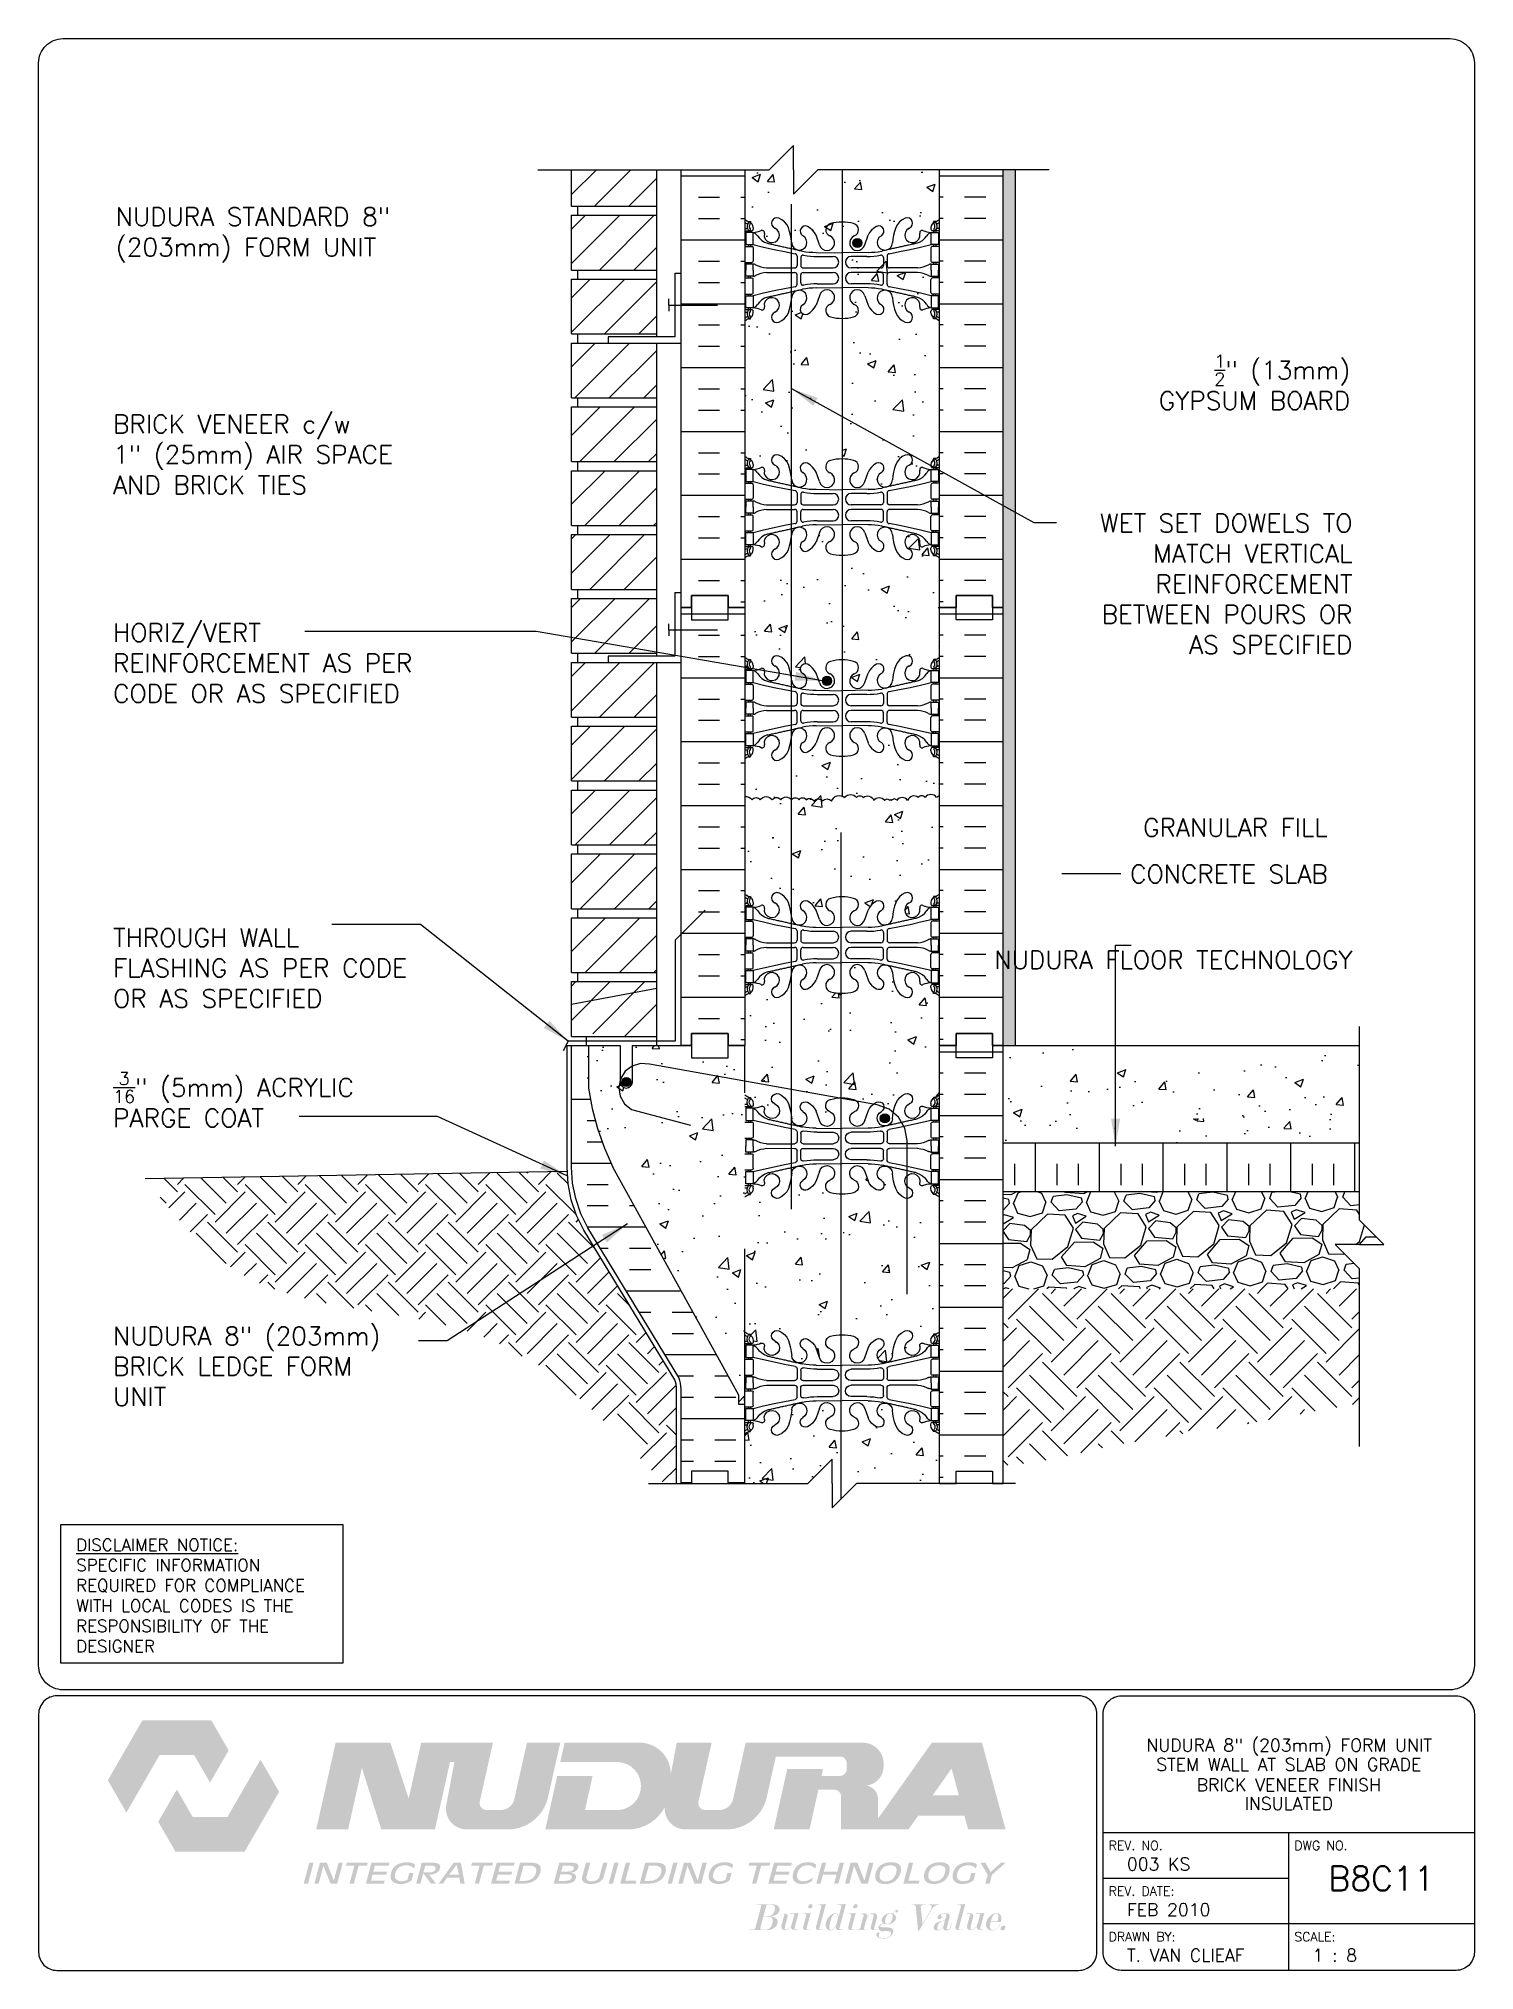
# Paper-space layout 'B8C11' of a CAD drawing. Header units: inches. Extents: x 0.42 to 7.8, y 0.49 to 10.41.
# The model-space entities are those that its viewports show. They can reach past a viewport. Long polylines and large blocks are cut down to what shows.
import ezdxf
from ezdxf.enums import TextEntityAlignment as Align

# ---------------------------------------------------------------- set-up
doc = ezdxf.new("R2010")
doc.units = ezdxf.units.IN
doc.header["$LTSCALE"] = 0.5
doc.header["$MEASUREMENT"] = 0
for name, pattern in [('DASHED2', [0.375, 0.25, -0.125]), ('DASHEDX2', [1.5, 1, -0.5]), ('HIDDEN2', [0.1875, 0.125, -0.0625])]:
    doc.linetypes.add(name, pattern=pattern)
for name, color, linetype in [('CUT PLANE', 9, 'Continuous'), ('HATCH', 12, 'Continuous'), ('Hidden2', 12, 'HIDDEN2'), ('line25', 2, 'Continuous'), ('LINE3', 3, 'Continuous'), ('LINE50', 5, 'Continuous'), ('LINE9', 9, 'Continuous'), ('LOGO', 7, 'Continuous'), ('TBK_LINE65', 3, 'Continuous'), ('TBK_TEXT', 4, 'Continuous'), ('TEXT', 4, 'Continuous'), ('Web_Edge', 9, 'Continuous')]:
    doc.layers.add(name, color=color, linetype=linetype)
doc.styles.add('DIM', font='romans.shx', dxfattribs={"width": 0.7})
doc.styles.add('ROMANS', font='romans.shx', dxfattribs={"height": 1.125})
doc.dimstyles.new('ext_12', dxfattribs={"dimscale": 12, "dimtxt": 0.09375, "dimasz": 0.09375, "dimexe": 0.09375, "dimexo": 0.0625, "dimgap": 0.0625, "dimtad": 1, "dimdec": 1, "dimzin": 3, "dimdsep": 46, "dimlunit": 4, "dimtxsty": 'DIM', "dimcen": 0.09, "dimdle": 0.09375, "dimclrt": 4, "dimadec": 0, "dimazin": 0, "dimtfac": 1, "dimtdec": 1, "dimtmove": 2, "dimatfit": 3, "dimfxl": 0, "dimfrac": 2, "dimtolj": 1, "dimtzin": 0, "dimarcsym": 0})
pattern_1 = [(50, (77.5901, 19.0505), (3.5863, -0.31376), [0.375, -4.125]), (355, (77.59, 19.0505), (-0.69376, 3.76096), [0.3, -3.3]), (100.451, (77.889, 19.0244), (2.89255, 3.4472), [0.3187, -3.5057]), (46.184, (77.59, 20.0505), (5.3362, -0.8276), [0.5625, -6.1875]), (96.636, (78.035, 19.9816), (4.6733, 4.8706), [0.47805, -5.25856]), (351.184, (77.59, 20.0505), (4.6733, 4.8706), [0.45, -4.95]), (21, (78.0901, 19.8005), (2.98454, -2.0131), [0.375, -4.125]), (326, (78.09, 19.8005), (1.21658, 3.62575), [0.3, -3.3]), (71.451, (78.339, 19.6328), (4.2011, 1.61265), [0.3187, -3.5057]), (37.5, (77.5901, 19.0505), (0.0608, 1.66447), [0, -3.26, 0, -3.35, 0, -3.3125]), (7.5, (77.5901, 19.0505), (1.31535, 1.97206), [0, -1.91, 0, -3.185, 0, -1.2625]), (327.5, (76.4751, 19.0505), (2.669112, -0.112774), [0, -1.25, 0, -3.9, 0, -5.175]), (317.5, (75.9751, 19.0505), (2.91593, 0.50052), [0, -1.625, 0, -2.59, 0, -3.675])]

psp = doc.layouts.new('B8C11')

# ---------------------------------------------------------------- texts
at = {"layer": 'TBK_TEXT', "color": 7, "style": 'ROMANS'}
for s, p in [('REV. NO.', (5.9215, 1.107)), ('DWG NO.', (6.876, 1.107)), ('REV. DATE:', (5.9215, 0.8726)), ('DRAWN BY:', (5.9215, 0.6382)), ('SCALE:', (6.876, 0.6382))]:
    psp.add_text(s, height=0.04688, dxfattribs=at).set_placement(p)
at = {"layer": 'TEXT', "insert": (0.6134, 2.7065), "char_height": 0.0625, "width": 1.41371, "attachment_point": 1, "style": 'ROMANS'}
psp.add_mtext('{\\Fromans.shx|c1;\\LDISCLAIMER NOTICE:\\l\\PSPECIFIC INFORMATION REQUIRED FOR COMPLIANCE WITH LOCAL CODES IS THE RESPONSIBILITY OF THE DESIGNER}', dxfattribs=at)

msp = doc.modelspace()

# ---------------------------------------------------------------- texts
at = {"layer": 'TEXT', "style": 'ROMANS'}
for s, p in [(' GRANULAR FILL', (57.874, 65.893)), (' CONCRETE SLAB', (57.339, 63.984))]:
    msp.add_text(s, height=0.75, dxfattribs=at).set_placement(p, align=Align.MIDDLE_LEFT)
at = {"layer": 'TEXT', "char_height": 0.75, "attachment_point": 4, "style": 'ROMANS'}
for s, insert, width in [('NUDURA STANDARD 8" (203mm) FORM UNIT', (16.138, 90.249), 14.92951), ('BRICK VENEER c/w \\P1" (25mm) AIR SPACE\\PAND BRICK TIES', (16.025, 81.228), 17.20614), ('THROUGH WALL FLASHING AS PER CODE OR AS SPECIFIED', (16.025, 60.117), 13.10039), ('\\A1;{\\H0.7x;\\S3/16;}" (5mm) ACRYLIC PARGE COAT', (16.025, 54.707), 13.10039), ('NUDURA 8" (203mm) BRICK LEDGE FORM UNIT', (16.025, 43.746), 13.10039)]:
    msp.add_mtext(s, dxfattribs=dict(at, insert=insert, width=width))
at = {"layer": 'TEXT', "linetype": 'DASHEDX2', "char_height": 0.75, "style": 'ROMANS'}
for s, insert, width, attachment_point in [('\\A1; {\\H0.7x;\\S1/2;}" (13mm) GYPSUM BOARD', (66.909, 84.193), 10.16974, 6), ('WET SET DOWELS TO MATCH VERTICAL REINFORCEMENT BETWEEN POURS OR AS SPECIFIED', (66.997, 75.906), 12.25186, 6), ('HORIZ/VERT REINFORCEMENT AS PER CODE OR AS SPECIFIED', (16.025, 72.652), 15.3273, 4), ('NUDURA FLOOR TECHNOLOGY', (66.997, 60.456), 15.3273, 6)]:
    msp.add_mtext(s, dxfattribs=dict(at, insert=insert, width=width, attachment_point=attachment_point))

# ---------------------------------------------------------------- blocks, each defined once
blk = doc.blocks.new('TITLEBLOCK-Tag')
at = {"style": 'ROMANS'}
for tag, height, p in [('TITLE_LINE_1', 0.0625, (0.927, -0.1328)), ('TITLE_LINE_2', 0.0625, (0.9294, -0.2258)), ('CENTRE-LINE-3', 0.0625, (0.927, -0.3246)), ('TITLE_LINE_4', 0.0625, (0.927, -0.4299)), ('TITLE_LINE_5', 0.0625, (0.927, -0.526)), ('DWG', 0.125, (1.4043, -0.9102))]:
    blk.add_attdef(tag, text='', height=height, dxfattribs=at).set_placement(p, align=Align.MIDDLE_CENTER)
for tag, p in [('LATEST_REVISION', (0.0954, -0.8366)), ('REVISION_DATE', (0.0954, -1.071)), ('DRAWN_BY', (0.0954, -1.3053)), ('SCALE', (1.0499, -1.3053))]:
    blk.add_attdef(tag, text='', height=0.0469, dxfattribs=at).set_placement(p, align=Align.MIDDLE_LEFT)
blk = doc.blocks.new('8 web')
at = {"layer": 'Web_Edge'}
for p, q in [((-4, 6.589), (-3.922, 6.589)), ((-4, 6.489), (-3.716, 6.489)), ((-3.854, 6.868), (-3.764, 6.868)), ((-3.854, 6.489), (-3.854, 6.419)), ((-3.764, 6.868), (-3.764, 6.827)), ((-3.764, 6.489), (-3.764, 6.419)), ((-3.654, 6.619), (-3.654, 6.552)), ((3.654, 6.619), (3.654, 6.552)), ((4, 6.489), (3.716, 6.489)), ((3.854, 6.868), (3.764, 6.868)), ((3.764, 6.868), (3.764, 6.827)), ((3.764, 6.489), (3.764, 6.419)), ((3.854, 6.489), (3.854, 6.419)), ((4, 6.589), (3.922, 6.589)), ((-4, 5.849), (-3.716, 5.849)), ((-3.854, 5.919), (-3.854, 5.849)), ((-3.764, 5.919), (-3.764, 5.849)), ((-3.654, 5.787), (-3.654, 5.252)), ((-0.929, 5.917), (-1.071, 6.304)), ((-1.067, 5.601), (0, 5.586)), ((1.067, 5.601), (0, 5.586)), ((0.929, 5.917), (1.071, 6.304)), ((3.654, 5.787), (3.654, 5.252)), ((4, 5.849), (3.716, 5.849)), ((3.764, 5.919), (3.764, 5.849)), ((3.854, 5.919), (3.854, 5.849)), ((-4, 5.189), (-3.716, 5.189)), ((-3.854, 5.189), (-3.854, 5.119)), ((-3.764, 5.189), (-3.764, 5.119)), ((-3.106, 4.964), (-1.952, 4.965)), ((-3.106, 4.775), (-1.952, 4.774)), ((-1.852, 5.45), (-1.852, 5.065)), ((-1.699, 5.387), (-1.699, 5.065)), ((-1.599, 4.965), (-0.372, 4.965)), ((-1.599, 4.774), (-0.372, 4.774)), ((-1.019, 5.433), (-0.372, 5.433)), ((1.019, 5.433), (0.372, 5.433)), ((1.599, 4.965), (0.372, 4.965)), ((1.599, 4.774), (0.372, 4.774)), ((1.699, 5.387), (1.699, 5.065)), ((1.852, 5.45), (1.852, 5.065)), ((3.106, 4.964), (1.952, 4.965)), ((3.106, 4.775), (1.952, 4.774)), ((4, 5.189), (3.716, 5.189)), ((3.764, 5.189), (3.764, 5.119)), ((3.854, 5.189), (3.854, 5.119)), ((-4, 4.549), (-3.716, 4.549)), ((-3.854, 4.549), (-3.854, 4.619)), ((-3.764, 4.549), (-3.764, 4.619)), ((-3.654, 3.952), (-3.654, 4.487)), ((-1.852, 4.289), (-1.852, 4.674)), ((-1.699, 4.351), (-1.699, 4.674)), ((-1.067, 4.138), (0, 4.153)), ((-1.019, 4.305), (-0.372, 4.305)), ((1.067, 4.138), (0, 4.153)), ((1.019, 4.305), (0.372, 4.305)), ((1.699, 4.351), (1.699, 4.674)), ((1.852, 4.289), (1.852, 4.674)), ((3.654, 3.952), (3.654, 4.487)), ((4, 4.549), (3.716, 4.549)), ((3.764, 4.549), (3.764, 4.619)), ((3.854, 4.549), (3.854, 4.619)), ((-4, 3.889), (-3.716, 3.889)), ((-4, 3.249), (-3.716, 3.249)), ((-3.854, 3.819), (-3.854, 3.889)), ((-3.854, 3.249), (-3.854, 3.319)), ((-3.764, 3.819), (-3.764, 3.889)), ((-3.764, 3.249), (-3.764, 3.319)), ((-3.654, 3.119), (-3.654, 3.187)), ((-0.929, 3.822), (-1.071, 3.435)), ((0.929, 3.822), (1.071, 3.435)), ((3.654, 3.119), (3.654, 3.187)), ((4, 3.889), (3.716, 3.889)), ((4, 3.249), (3.716, 3.249)), ((3.764, 3.819), (3.764, 3.889)), ((3.764, 3.249), (3.764, 3.319)), ((3.854, 3.819), (3.854, 3.889)), ((3.854, 3.249), (3.854, 3.319)), ((-4, 3.149), (-3.922, 3.149)), ((-3.854, 2.871), (-3.764, 2.871)), ((-3.764, 2.871), (-3.764, 2.912)), ((3.764, 2.871), (3.764, 2.912)), ((3.854, 2.871), (3.764, 2.871)), ((4, 3.149), (3.922, 3.149)), ((-4, -3.149), (-3.922, -3.149)), ((-3.854, -2.871), (-3.764, -2.871)), ((-3.764, -2.871), (-3.764, -2.912)), ((-3.654, -3.119), (-3.654, -3.187)), ((3.654, -3.119), (3.654, -3.187)), ((3.854, -2.871), (3.764, -2.871)), ((3.764, -2.871), (3.764, -2.912)), ((4, -3.149), (3.922, -3.149)), ((-4, -3.249), (-3.716, -3.249)), ((-4, -3.889), (-3.716, -3.889)), ((-3.854, -3.249), (-3.854, -3.319)), ((-3.854, -3.819), (-3.854, -3.889)), ((-3.764, -3.249), (-3.764, -3.319)), ((-3.764, -3.819), (-3.764, -3.889)), ((-3.654, -3.952), (-3.654, -4.487)), ((-0.929, -3.822), (-1.071, -3.435)), ((0.929, -3.822), (1.071, -3.435)), ((3.654, -3.952), (3.654, -4.487)), ((4, -3.249), (3.716, -3.249)), ((4, -3.889), (3.716, -3.889)), ((3.764, -3.249), (3.764, -3.319)), ((3.764, -3.819), (3.764, -3.889)), ((3.854, -3.249), (3.854, -3.319)), ((3.854, -3.819), (3.854, -3.889)), ((-4, -4.549), (-3.716, -4.549)), ((-3.854, -4.549), (-3.854, -4.619)), ((-3.764, -4.549), (-3.764, -4.619)), ((-1.852, -4.289), (-1.852, -4.674)), ((-1.699, -4.351), (-1.699, -4.674)), ((-1.067, -4.138), (0, -4.153)), ((-1.019, -4.305), (-0.372, -4.305)), ((1.067, -4.138), (0, -4.153)), ((1.019, -4.305), (0.372, -4.305)), ((1.699, -4.351), (1.699, -4.674)), ((1.852, -4.289), (1.852, -4.674)), ((4, -4.549), (3.716, -4.549)), ((3.764, -4.549), (3.764, -4.619)), ((3.854, -4.549), (3.854, -4.619)), ((-4, -5.189), (-3.716, -5.189)), ((-3.854, -5.189), (-3.854, -5.119)), ((-3.764, -5.189), (-3.764, -5.119)), ((-3.654, -5.787), (-3.654, -5.252)), ((-3.106, -4.775), (-1.952, -4.774)), ((-3.106, -4.964), (-1.952, -4.965)), ((-1.852, -5.45), (-1.852, -5.065)), ((-1.699, -5.387), (-1.699, -5.065)), ((-1.599, -4.774), (-0.372, -4.774)), ((-1.599, -4.965), (-0.372, -4.965)), ((-1.019, -5.433), (-0.372, -5.433)), ((1.599, -4.774), (0.372, -4.774)), ((1.599, -4.965), (0.372, -4.965)), ((1.019, -5.433), (0.372, -5.433)), ((1.699, -5.387), (1.699, -5.065)), ((1.852, -5.45), (1.852, -5.065)), ((3.106, -4.775), (1.952, -4.774)), ((3.106, -4.964), (1.952, -4.965)), ((3.654, -5.787), (3.654, -5.252)), ((4, -5.189), (3.716, -5.189)), ((3.764, -5.189), (3.764, -5.119)), ((3.854, -5.189), (3.854, -5.119)), ((-4, -5.849), (-3.716, -5.849)), ((-3.854, -5.919), (-3.854, -5.849)), ((-3.764, -5.919), (-3.764, -5.849)), ((-0.929, -5.917), (-1.071, -6.304)), ((-1.067, -5.601), (0, -5.586)), ((1.067, -5.601), (0, -5.586)), ((0.929, -5.917), (1.071, -6.304)), ((4, -5.849), (3.716, -5.849)), ((3.764, -5.919), (3.764, -5.849)), ((3.854, -5.919), (3.854, -5.849)), ((-4, -6.489), (-3.716, -6.489)), ((-4, -6.589), (-3.922, -6.589)), ((-3.854, -6.489), (-3.854, -6.419)), ((-3.854, -6.868), (-3.764, -6.868)), ((-3.764, -6.489), (-3.764, -6.419)), ((-3.764, -6.868), (-3.764, -6.827)), ((-3.654, -6.619), (-3.654, -6.552)), ((3.654, -6.619), (3.654, -6.552)), ((4, -6.489), (3.716, -6.489)), ((3.764, -6.489), (3.764, -6.419)), ((3.764, -6.868), (3.764, -6.827)), ((3.854, -6.868), (3.764, -6.868)), ((3.854, -6.489), (3.854, -6.419)), ((4, -6.589), (3.922, -6.589))]:
    blk.add_line(p, q, dxfattribs=at)
for points in [[(-3.959, 5.919), (-3.659, 5.919), (-3.659, 6.419), (-3.959, 6.419)], [(3.959, 5.919), (3.659, 5.919), (3.659, 6.419), (3.959, 6.419)], [(-3.959, 3.819), (-3.659, 3.819), (-3.659, 3.319), (-3.959, 3.319)], [(3.959, 3.819), (3.659, 3.819), (3.659, 3.319), (3.959, 3.319)], [(-3.959, -3.819), (-3.659, -3.819), (-3.659, -3.319), (-3.959, -3.319)], [(3.959, -3.819), (3.659, -3.819), (3.659, -3.319), (3.959, -3.319)], [(-3.959, -5.919), (-3.659, -5.919), (-3.659, -6.419), (-3.959, -6.419)], [(3.959, -5.919), (3.659, -5.919), (3.659, -6.419), (3.959, -6.419)]]:
    blk.add_lwpolyline(points, close=True, dxfattribs=at)
for points in [[(-3.659, 4.869), (-3.659, 5.119), (-3.959, 5.119), (-3.959, 4.869)], [(-3.659, 4.869), (-3.659, 4.619), (-3.959, 4.619), (-3.959, 4.869)], [(3.659, 4.869), (3.659, 5.119), (3.959, 5.119), (3.959, 4.869)], [(3.659, 4.869), (3.659, 4.619), (3.959, 4.619), (3.959, 4.869)], [(-3.659, -4.869), (-3.659, -4.619), (-3.959, -4.619), (-3.959, -4.869)], [(3.659, -4.869), (3.659, -4.619), (3.959, -4.619), (3.959, -4.869)], [(-3.659, -4.869), (-3.659, -5.119), (-3.959, -5.119), (-3.959, -4.869)], [(3.659, -4.869), (3.659, -5.119), (3.959, -5.119), (3.959, -4.869)]]:
    blk.add_lwpolyline(points, dxfattribs=at)
for centre, radius, start, end in [((-3.654, 7.327), 0.5, 226.21089, 250.52878), ((-3.654, 7.327), 0.6, 234.78322, 245.07477), ((-3.922, 6.609), 0.0196, 269.40316, 15.4901), ((-3.66, 6.674), 0.25, 140.11451, 222.46087), ((-3.916, 6.764), 0.021, 343.464, 63.99573), ((-3.818, 6.805), 0.045, 321.448, 139.1879), ((-3.812, 6.536), 0.045, 222.46087, 42.46087), ((-3.904, 6.619), 0.25, 0, 70.52878), ((-3.66, 6.674), 0.16, 140.00008, 222.46087), ((-3.716, 6.552), 0.0625, 270, 0), ((-3.714, 7.415), 0.997, 273.15379, 293.1467), ((-3.781, 6.077), 0.364, 34.97751, 70.33874), ((-3.288, 6.408), 0.0968, 340.15513, 110.43307), ((-2.89, 6.313), 0.314, 168.58862, 66.19163), ((-2.681, 6.804), 0.22, 68.19625, 248.19625), ((-2.839, 6.375), 0.677, 21.12389, 69.31975), ((-4.43, 5.81), 2.365, 4.38947, 20.00151), ((-1.507, 6.473), 0.217, 65.52644, 238.53701), ((-1.758, 6.003), 0.75, 23.69375, 62.97047), ((-0.406, 6.529), 0.268, 104.78919, 250.03375), ((-0.012, 5.096), 1.754, 89.62292, 105.29183), ((0.012, 5.096), 1.754, 74.70817, 90.37708), ((0.406, 6.529), 0.268, 289.96625, 75.21081), ((1.758, 6.003), 0.75, 117.02953, 156.30625), ((1.507, 6.473), 0.217, 301.46299, 114.47356), ((4.43, 5.81), 2.365, 159.99849, 175.61053), ((2.839, 6.375), 0.677, 110.68025, 158.87611), ((2.89, 6.313), 0.314, 113.80837, 11.41138), ((2.681, 6.804), 0.22, 291.80375, 111.80375), ((3.288, 6.408), 0.0968, 69.56693, 199.84487), ((3.714, 7.415), 0.997, 246.8533, 266.84621), ((3.781, 6.077), 0.364, 109.66126, 145.02249), ((3.904, 6.619), 0.25, 109.47122, 180), ((3.716, 6.552), 0.0625, 180, 270), ((3.812, 6.536), 0.045, 137.53913, 317.53913), ((3.818, 6.805), 0.045, 40.8121, 218.552), ((3.66, 6.674), 0.16, 317.53913, 39.99992), ((3.654, 7.327), 0.5, 289.47122, 313.78911), ((3.66, 6.674), 0.25, 317.53913, 39.88549), ((3.916, 6.764), 0.021, 116.00427, 196.536), ((3.922, 6.609), 0.0196, 164.5099, 270.59684), ((3.654, 7.327), 0.6, 294.92523, 305.21678), ((-3.716, 5.787), 0.0625, 0, 90), ((3.15, 33.34), 28.253, 256.05522, 259.63434), ((-2.858, 6.688), 0.743, 212.79192, 253.81071), ((-1.759, 6.006), 0.314, 182.73571, 63.93483), ((-1.072, 8.585), 2.984, 259.25462, 270.09947), ((-0.624, 5.99), 0.314, 193.41463, 66.19163), ((0.624, 5.99), 0.314, 113.80837, 346.58537), ((1.072, 8.585), 2.984, 269.90053, 280.74538), ((1.759, 6.006), 0.314, 116.06517, 357.26429), ((-3.15, 33.34), 28.253, 280.36566, 283.94478), ((2.858, 6.688), 0.743, 286.18929, 327.20808), ((3.716, 5.787), 0.0625, 90, 180), ((-3.716, 5.252), 0.0625, 270, 0), ((-3.663, 4.901), 0.219, 60.49375, 88.91995), ((-3.021, 6.121), 1.16, 242.5844, 265.80325), ((-3.021, 3.618), 1.16, 94.19675, 117.4156), ((-1.952, 5.065), 0.1, 270.03876, 360), ((-1.952, 4.674), 0.1, 0, 89.96124), ((-1.952, 5.45), 0.1, 360, 79.63434), ((-1.599, 5.387), 0.1, 79.25462, 180), ((-1.599, 5.065), 0.1, 180, 270), ((-1.599, 4.674), 0.1, 90, 180), ((-1.024, 8.417), 2.984, 259.25462, 270.09947), ((-0.372, 5.199), 0.234, 270, 90), ((-0.372, 4.54), 0.234, 270, 90), ((0.372, 5.199), 0.234, 90, 270), ((0.372, 4.54), 0.234, 90, 270), ((1.024, 8.417), 2.984, 269.90053, 280.74538), ((1.599, 5.387), 0.1, 0, 100.74538), ((1.599, 5.065), 0.1, 270, 0), ((1.599, 4.674), 0.1, 0, 90), ((1.952, 5.45), 0.1, 100.36566, 180), ((1.952, 5.065), 0.1, 180, 269.96124), ((1.952, 4.674), 0.1, 90.03876, 180), ((3.021, 6.121), 1.16, 274.19675, 297.4156), ((3.021, 3.618), 1.16, 62.5844, 85.80325), ((3.663, 4.901), 0.219, 91.08005, 119.50625), ((3.716, 5.252), 0.0625, 180, 270), ((-3.716, 4.487), 0.0625, 0, 90), ((-3.663, 4.838), 0.219, 271.08005, 299.50625), ((3.15, -23.601), 28.253, 100.36566, 103.94478), ((-1.759, 3.733), 0.314, 296.06517, 177.26429), ((-1.952, 4.289), 0.1, 280.36566, 0), ((-1.599, 4.351), 0.1, 180, 280.74538), ((-1.072, 1.154), 2.984, 89.90053, 100.74538), ((-1.024, 1.322), 2.984, 89.90053, 100.74538), ((-0.624, 3.749), 0.314, 293.80837, 166.58537), ((0.624, 3.749), 0.314, 13.41463, 246.19163), ((1.024, 1.322), 2.984, 79.25462, 90.09947), ((1.072, 1.154), 2.984, 79.25462, 90.09947), ((1.759, 3.733), 0.314, 2.73571, 243.93483), ((1.599, 4.351), 0.1, 259.25462, 0), ((1.952, 4.289), 0.1, 180, 259.63434), ((-3.15, -23.601), 28.253, 76.05522, 79.63434), ((3.663, 4.838), 0.219, 240.49375, 268.91995), ((3.716, 4.487), 0.0625, 90, 180), ((-3.66, 3.065), 0.25, 137.53913, 219.88549), ((-3.812, 3.203), 0.045, 317.53913, 137.53913), ((-3.716, 3.952), 0.0625, 270, 0), ((-3.716, 3.187), 0.0625, 360, 90), ((-3.781, 3.662), 0.364, 289.66126, 325.02249), ((-3.714, 2.324), 0.997, 66.8533, 86.84621), ((-2.858, 3.051), 0.743, 106.18929, 147.20808), ((-3.288, 3.331), 0.0968, 249.56693, 19.84487), ((-2.89, 3.426), 0.314, 293.80837, 191.41138), ((-4.43, 3.929), 2.365, 339.99849, 355.61053), ((-1.507, 3.266), 0.217, 121.46299, 294.47356), ((-1.758, 3.736), 0.75, 297.02953, 336.30625), ((-0.406, 3.21), 0.268, 109.96625, 255.21081), ((0.406, 3.21), 0.268, 284.78919, 70.03375), ((1.758, 3.736), 0.75, 203.69375, 242.97047), ((1.507, 3.266), 0.217, 245.52644, 58.53701), ((4.43, 3.929), 2.365, 184.38947, 200.00151), ((2.89, 3.426), 0.314, 348.58862, 246.19163), ((2.858, 3.051), 0.743, 32.79192, 73.81071), ((3.288, 3.331), 0.0968, 160.15513, 290.43307), ((3.714, 2.324), 0.997, 93.15379, 113.1467), ((3.781, 3.662), 0.364, 214.97751, 250.33874), ((3.716, 3.952), 0.0625, 180, 270), ((3.716, 3.187), 0.0625, 90, 180), ((3.812, 3.203), 0.045, 42.46087, 222.46087), ((3.66, 3.065), 0.25, 320.11451, 42.46087), ((-3.654, 2.412), 0.6, 114.92523, 125.21678), ((-3.654, 2.412), 0.5, 109.47122, 133.78911), ((-3.922, 3.13), 0.0196, 344.5099, 90.59684), ((-3.916, 2.975), 0.021, 296.00427, 16.536), ((-3.818, 2.934), 0.045, 220.8121, 38.552), ((-3.904, 3.119), 0.25, 289.47122, 360), ((-3.66, 3.065), 0.16, 137.53913, 219.99992), ((-2.681, 2.935), 0.22, 111.80375, 291.80375), ((-2.839, 3.364), 0.677, 290.68025, 338.87611), ((-0.012, 4.643), 1.754, 254.70817, 270.37708), ((0.012, 4.643), 1.754, 269.62292, 285.29183), ((2.839, 3.364), 0.677, 201.12389, 249.31975), ((2.681, 2.935), 0.22, 248.19625, 68.19625), ((3.904, 3.119), 0.25, 180, 250.52878), ((3.818, 2.934), 0.045, 141.448, 319.1879), ((3.66, 3.065), 0.16, 320.00008, 42.46087), ((3.654, 2.412), 0.5, 46.21089, 70.52878), ((3.916, 2.975), 0.021, 163.464, 243.99573), ((3.922, 3.13), 0.0196, 89.40316, 195.4901), ((3.654, 2.412), 0.6, 54.78322, 65.07477), ((-3.654, -2.412), 0.5, 226.21089, 250.52878), ((-3.654, -2.412), 0.6, 234.78322, 245.07477), ((-3.922, -3.13), 0.0196, 269.40316, 15.4901), ((-3.66, -3.065), 0.25, 140.11451, 222.46087), ((-3.916, -2.975), 0.021, 343.464, 63.99573), ((-3.818, -2.934), 0.045, 321.448, 139.1879), ((-3.812, -3.203), 0.045, 222.46087, 42.46087), ((-3.904, -3.119), 0.25, 0, 70.52878), ((-3.66, -3.065), 0.16, 140.00008, 222.46087), ((-2.89, -3.426), 0.314, 168.58862, 66.19163), ((-2.681, -2.935), 0.22, 68.19625, 248.19625), ((-2.839, -3.364), 0.677, 21.12389, 69.31975), ((-4.43, -3.929), 2.365, 4.38947, 20.00151), ((-1.507, -3.266), 0.217, 65.52644, 238.53701), ((-1.758, -3.736), 0.75, 23.69375, 62.97047), ((-0.406, -3.21), 0.268, 104.78919, 250.03375), ((-0.012, -4.643), 1.754, 89.62292, 105.29183), ((0.012, -4.643), 1.754, 74.70817, 90.37708), ((0.406, -3.21), 0.268, 289.96625, 75.21081), ((1.758, -3.736), 0.75, 117.02953, 156.30625), ((1.507, -3.266), 0.217, 301.46299, 114.47356), ((4.43, -3.929), 2.365, 159.99849, 175.61053), ((2.839, -3.364), 0.677, 110.68025, 158.87611), ((2.89, -3.426), 0.314, 113.80837, 11.41138), ((2.681, -2.935), 0.22, 291.80375, 111.80375), ((3.904, -3.119), 0.25, 109.47122, 180), ((3.812, -3.203), 0.045, 137.53913, 317.53913), ((3.818, -2.934), 0.045, 40.8121, 218.552), ((3.66, -3.065), 0.16, 317.53913, 39.99992), ((3.654, -2.412), 0.5, 289.47122, 313.78911), ((3.66, -3.065), 0.25, 317.53913, 39.88549), ((3.916, -2.975), 0.021, 116.00427, 196.536), ((3.922, -3.13), 0.0196, 164.5099, 270.59684), ((3.654, -2.412), 0.6, 294.92523, 305.21678), ((-3.716, -3.187), 0.0625, 270, 0), ((-3.716, -3.952), 0.0625, 0, 90), ((-3.714, -2.324), 0.997, 273.15379, 293.1467), ((-3.781, -3.662), 0.364, 34.97751, 70.33874), ((3.15, 23.601), 28.253, 256.05522, 259.63434), ((-2.858, -3.051), 0.743, 212.79192, 253.81071), ((-3.288, -3.331), 0.0968, 340.15513, 110.43307), ((-1.759, -3.733), 0.314, 182.73571, 63.93483), ((-0.624, -3.749), 0.314, 193.41463, 66.19163), ((0.624, -3.749), 0.314, 113.80837, 346.58537), ((1.759, -3.733), 0.314, 116.06517, 357.26429), ((-3.15, 23.601), 28.253, 280.36566, 283.94478), ((2.858, -3.051), 0.743, 286.18929, 327.20808), ((3.288, -3.331), 0.0968, 69.56693, 199.84487), ((3.714, -2.324), 0.997, 246.8533, 266.84621), ((3.781, -3.662), 0.364, 109.66126, 145.02249), ((3.716, -3.187), 0.0625, 180, 270), ((3.716, -3.952), 0.0625, 90, 180), ((-3.716, -4.487), 0.0625, 270, 0), ((-3.663, -4.838), 0.219, 60.49375, 88.91995), ((-3.021, -3.618), 1.16, 242.5844, 265.80325), ((-1.952, -4.674), 0.1, 270.03876, 360), ((-1.952, -4.289), 0.1, 360, 79.63434), ((-1.599, -4.351), 0.1, 79.25462, 180), ((-1.599, -4.674), 0.1, 180, 270), ((-1.072, -1.154), 2.984, 259.25462, 270.09947), ((-1.024, -1.322), 2.984, 259.25462, 270.09947), ((-0.372, -4.54), 0.234, 270, 90), ((0.372, -4.54), 0.234, 90, 270), ((1.024, -1.322), 2.984, 269.90053, 280.74538), ((1.072, -1.154), 2.984, 269.90053, 280.74538), ((1.599, -4.351), 0.1, 0, 100.74538), ((1.599, -4.674), 0.1, 270, 0), ((1.952, -4.289), 0.1, 100.36566, 180), ((1.952, -4.674), 0.1, 180, 269.96124), ((3.021, -3.618), 1.16, 274.19675, 297.4156), ((3.663, -4.838), 0.219, 91.08005, 119.50625), ((3.716, -4.487), 0.0625, 180, 270), ((-3.716, -5.252), 0.0625, 0, 90), ((-3.663, -4.901), 0.219, 271.08005, 299.50625), ((3.15, -33.34), 28.253, 100.36566, 103.94478), ((-3.021, -6.121), 1.16, 94.19675, 117.4156), ((-1.952, -5.065), 0.1, 0, 89.96124), ((-1.952, -5.45), 0.1, 280.36566, 0), ((-1.599, -5.065), 0.1, 90, 180), ((-1.599, -5.387), 0.1, 180, 280.74538), ((-1.024, -8.417), 2.984, 89.90053, 100.74538), ((-0.372, -5.199), 0.234, 270, 90), ((0.372, -5.199), 0.234, 90, 270), ((1.024, -8.417), 2.984, 79.25462, 90.09947), ((1.599, -5.387), 0.1, 259.25462, 0), ((1.599, -5.065), 0.1, 0, 90), ((1.952, -5.065), 0.1, 90.03876, 180), ((1.952, -5.45), 0.1, 180, 259.63434), ((-3.15, -33.34), 28.253, 76.05522, 79.63434), ((3.021, -6.121), 1.16, 62.5844, 85.80325), ((3.663, -4.901), 0.219, 240.49375, 268.91995), ((3.716, -5.252), 0.0625, 90, 180), ((-3.716, -5.787), 0.0625, 270, 0), ((-3.781, -6.077), 0.364, 289.66126, 325.02249), ((-2.858, -6.688), 0.743, 106.18929, 147.20808), ((-2.89, -6.313), 0.314, 293.80837, 191.41138), ((-4.43, -5.81), 2.365, 339.99849, 355.61053), ((-1.759, -6.006), 0.314, 296.06517, 177.26429), ((-1.507, -6.473), 0.217, 121.46299, 294.47356), ((-1.072, -8.585), 2.984, 89.90053, 100.74538), ((-1.758, -6.003), 0.75, 297.02953, 336.30625), ((-0.624, -5.99), 0.314, 293.80837, 166.58537), ((-0.406, -6.529), 0.268, 109.96625, 255.21081), ((0.624, -5.99), 0.314, 13.41463, 246.19163), ((0.406, -6.529), 0.268, 284.78919, 70.03375), ((1.072, -8.585), 2.984, 79.25462, 90.09947), ((1.758, -6.003), 0.75, 203.69375, 242.97047), ((1.507, -6.473), 0.217, 245.52644, 58.53701), ((1.759, -6.006), 0.314, 2.73571, 243.93483), ((4.43, -5.81), 2.365, 184.38947, 200.00151), ((2.89, -6.313), 0.314, 348.58862, 246.19163), ((2.858, -6.688), 0.743, 32.79192, 73.81071), ((3.781, -6.077), 0.364, 214.97751, 250.33874), ((3.716, -5.787), 0.0625, 180, 270), ((-3.654, -7.327), 0.6, 114.92523, 125.21678), ((-3.654, -7.327), 0.5, 109.47122, 133.78911), ((-3.922, -6.609), 0.0196, 344.5099, 90.59684), ((-3.66, -6.674), 0.25, 137.53913, 219.88549), ((-3.916, -6.764), 0.021, 296.00427, 16.536), ((-3.818, -6.805), 0.045, 220.8121, 38.552), ((-3.812, -6.536), 0.045, 317.53913, 137.53913), ((-3.904, -6.619), 0.25, 289.47122, 360), ((-3.66, -6.674), 0.16, 137.53913, 219.99992), ((-3.716, -6.552), 0.0625, 360, 90), ((-3.714, -7.415), 0.997, 66.8533, 86.84621), ((-3.288, -6.408), 0.0968, 249.56693, 19.84487), ((-2.681, -6.804), 0.22, 111.80375, 291.80375), ((-2.839, -6.375), 0.677, 290.68025, 338.87611), ((-0.012, -5.096), 1.754, 254.70817, 270.37708), ((0.012, -5.096), 1.754, 269.62292, 285.29183), ((2.839, -6.375), 0.677, 201.12389, 249.31975), ((2.681, -6.804), 0.22, 248.19625, 68.19625), ((3.288, -6.408), 0.0968, 160.15513, 290.43307), ((3.714, -7.415), 0.997, 93.15379, 113.1467), ((3.716, -6.552), 0.0625, 90, 180), ((3.904, -6.619), 0.25, 180, 250.52878), ((3.812, -6.536), 0.045, 42.46087, 222.46087), ((3.818, -6.805), 0.045, 141.448, 319.1879), ((3.66, -6.674), 0.16, 320.00008, 42.46087), ((3.654, -7.327), 0.5, 46.21089, 70.52878), ((3.66, -6.674), 0.25, 320.11451, 42.46087), ((3.916, -6.764), 0.021, 163.464, 243.99573), ((3.922, -6.609), 0.0196, 89.40316, 195.4901), ((3.654, -7.327), 0.6, 54.78322, 65.07477)]:
    blk.add_arc(centre, radius, start, end, dxfattribs=at)
for points in [[(-3.066, 5.974), (-1.628, 5.654)], [(3.066, 5.974), (1.628, 5.654)], [(-3.066, 3.765), (-1.628, 4.085)], [(3.066, 3.765), (1.628, 4.085)], [(-3.066, -3.765), (-1.628, -4.085)], [(3.066, -3.765), (1.628, -4.085)], [(-3.066, -5.974), (-1.628, -5.654)], [(3.066, -5.974), (1.628, -5.654)]]:
    blk.add_open_spline(points, degree=1, dxfattribs=at)

# ---------------------------------------------------------------- hatches: boundary and pattern name
h = msp.add_hatch()
h.set_pattern_fill('AR-CONC', color=12, scale=0.02, style=0)
h.set_pattern_definition([(50, (-1187.0107, -50.1324), (3.6436934, -0.318782), [0.381, -4.191]), (355, (-1187.0107, -50.1324), (-0.704857, 3.821133), [0.3048, -3.3528]), (100.451, (-1186.707, -50.159), (2.93885, 3.502334), [0.3238, -3.5618]), (46.1842, (-1187.0107, -49.1164), (5.421581, -0.840847), [0.5715, -6.2865]), (96.6356, (-1186.559, -49.1864), (4.748085, 4.948511), [0.4857, -5.3427]), (351.184, (-1187.011, -49.1164), (4.748092, 4.948502), [0.4572, -5.0292]), (21, (-1186.5027, -49.3704), (3.0322976, -2.0453104), [0.381, -4.191]), (326, (-1186.5027, -49.3704), (1.236041, 3.683759), [0.3048, -3.3528]), (71.4514, (-1186.25, -49.5408), (4.26833, 1.638457), [0.3238, -3.5618]), (37.5, (-1187.0107, -50.1324), (0.061772, 1.6911008), [0, -3.31216, 0, -3.4036, 0, -3.3655]), (7.5, (-1187.0107, -50.1324), (1.3363933, 2.0036115), [0, -1.94056, 0, -3.23596, 0, -1.2827]), (327.5, (-1188.1436, -50.1324), (2.7118119, -0.1145749), [0, -1.27, 0, -3.9624, 0, -5.2578]), (317.5, (-1188.6516, -50.1324), (2.9625836, 0.50853), [0, -1.651, 0, -2.63144, 0, -3.7338])])
h.paths.add_polyline_path([(53.964, 56.933), (53.964, 54.191), (53.964, 53.933), (67.291, 53.933), (67.291, 56.933)])
h.paths.add_polyline_path([(53.964, 56.933), (52.631, 56.933), (52.631, 53.933), (53.964, 53.933), (53.964, 54.191)])
h = msp.add_hatch()
h.set_pattern_fill('AR-CONC', color=12, scale=0.5, style=0)
h.set_pattern_definition(pattern_1)
h.paths.add_polyline_path([(53.964, 53.933), (52.631, 53.933), (52.631, 52.933), (53.964, 52.933)])
h = msp.add_hatch()
h.set_pattern_fill('AR-CONC', color=12, scale=0.5, style=0)
h.set_pattern_definition(pattern_1)
h.paths.add_polyline_path([(67.291, 52.933), (67.291, 53.933), (53.964, 53.933), (53.964, 52.933)])
at = {"layer": 'HATCH'}
h = msp.add_hatch(dxfattribs=at)
h.set_pattern_fill('AR-CONC', color=256, scale=0.5, style=0)
h.paths.add_polyline_path([(45.006, 92.933), (44.006, 91.933), (44.006, 92.933), (44.006, 93.933), (43.006, 92.933), (42.006, 92.933), (42.006, 90.898, 0.088416), (42.152, 90.801), (42.242, 90.801), (42.242, 90.759, -0.249069), (42.352, 90.552), (42.352, 90.485, -0.414214), (42.289, 90.422), (42.242, 90.422), (42.242, 90.352), (42.347, 90.352, 0.085348), (42.676, 90.428, -0.669601), (42.809, 90.308, 2.087231), (43.243, 90.532, -1), (43.406, 90.941, -0.21345), (43.798, 90.552, -0.069923), (43.935, 89.908, 1.702394), (44.385, 90.22, -0.940793), (44.588, 90.604, -0.173075), (44.934, 90.237), (45.006, 90.043)])
h = msp.add_hatch(dxfattribs=at)
h.set_pattern_fill('ANSI31', color=256, scale=8, style=0)
h.set_pattern_definition([(45, (-75.6412, -97.8116), (-0.707107, 0.707107), [])])
h.paths.add_polyline_path([(38.381, 92.933), (34.881, 92.933), (34.881, 91.433), (38.381, 91.433)])
h.paths.add_polyline_path([(38.381, 91.058), (34.881, 91.058), (34.881, 90.02), (37.825, 90.02), (38.381, 90.02)])
h.paths.add_polyline_path([(38.381, 90.02), (37.825, 90.02), (34.881, 90.02), (34.881, 88.808), (38.381, 88.808)])
h.paths.add_polyline_path([(38.381, 88.433), (34.881, 88.433), (34.881, 86.183), (38.381, 86.183)])
h.paths.add_polyline_path([(38.381, 85.808), (34.881, 85.808), (34.881, 83.558), (38.381, 83.558)])
h.paths.add_polyline_path([(38.381, 83.183), (34.881, 83.183), (34.881, 80.933), (38.381, 80.933)])
h.paths.add_polyline_path([(38.381, 80.558), (34.881, 80.558), (34.881, 78.308), (38.381, 78.308)])
h.paths.add_polyline_path([(38.381, 77.933), (34.881, 77.933), (34.881, 75.683), (38.381, 75.683), (38.381, 76.558), (38.38, 76.619), (38.381, 76.683), (38.376, 76.742), (38.381, 76.808)])
h.paths.add_polyline_path([(38.381, 75.308), (34.881, 75.308), (34.881, 73.058), (38.381, 73.058)])
h.paths.add_polyline_path([(38.381, 72.683), (34.881, 72.683), (34.881, 70.433), (38.381, 70.433)])
h.paths.add_polyline_path([(38.381, 70.058), (34.881, 70.058), (34.881, 68.637), (37.825, 68.637), (38.381, 68.637)])
h.paths.add_polyline_path([(38.381, 68.637), (37.825, 68.637), (34.881, 68.637), (34.881, 67.808), (38.381, 67.808)])
h.paths.add_polyline_path([(38.381, 67.433), (36.381, 67.433), (34.881, 67.433), (34.881, 65.183), (38.381, 65.183)])
h.paths.add_polyline_path([(38.381, 64.808), (34.881, 64.808), (34.881, 62.558), (38.381, 62.558)])
h.paths.add_polyline_path([(38.381, 62.183), (34.881, 62.183), (34.881, 59.933), (38.381, 59.933)])
h.paths.add_polyline_path([(38.381, 59.558), (34.881, 59.558), (34.881, 57.933), (35.327, 57.671), (35.939, 57.308), (38.381, 57.308)])
h = msp.add_hatch(dxfattribs=at)
h.set_pattern_fill('INSUL', color=256, scale=7, style=0)
h.set_pattern_definition([(0, (-2884.1558, -322.0766), (0, 2.625), []), (0, (-2884.1558, -321.2016), (0, 2.625), [0.875, -0.875]), (0, (-2884.1558, -320.3266), (0, 2.625), [0.875, -0.875])])
h.paths.add_polyline_path([(39.381, 74.933), (39.818, 74.933), (39.818, 75.433), (41.318, 75.433), (41.318, 74.933), (42.006, 74.933), (42.006, 92.933), (41.318, 92.933), (41.318, 93.433), (39.818, 93.433), (39.818, 92.933), (39.381, 92.933)])
h = msp.add_hatch(dxfattribs=at)
h.set_pattern_fill('AR-CONC', color=256, scale=0.5, style=0)
h.paths.add_polyline_path([(48.605, 90.941, -1), (48.769, 90.532, 2.087231), (49.203, 90.308, -0.669601), (49.335, 90.428, 0.085348), (49.665, 90.352), (49.77, 90.352), (49.77, 90.422), (49.722, 90.422, -0.414214), (49.66, 90.485), (49.66, 90.552, -0.249069), (49.77, 90.759), (49.77, 90.801), (49.86, 90.801, 0.088416), (50.006, 90.898), (50.006, 92.933), (45.006, 92.933), (45.006, 90.043), (45.077, 89.85, 1.612474), (45.509, 90.21, -0.734872), (45.532, 90.721, -0.068475), (46.006, 90.783, -0.068475), (46.48, 90.721, -0.734872), (46.503, 90.21, 1.612474), (46.935, 89.85), (47.077, 90.237, -0.173075), (47.423, 90.604, -0.940793), (47.627, 90.22, 1.753171), (48.078, 89.924, -0.068226), (48.213, 90.552, -0.21345)])
h.paths.add_polyline_path([(46.817, 89.923, -1), (46.442, 89.923, -1)], flags=16)
h = msp.add_hatch(dxfattribs=at)
h.set_pattern_fill('INSUL', color=256, scale=7, style=0)
h.set_pattern_definition([(180, (2976.1673, -322.0766), (0, 2.625), []), (180, (2976.1673, -321.2016), (0, 2.625), [0.875, -0.875]), (180, (2976.1673, -320.3266), (0, 2.625), [0.875, -0.875])])
h.paths.add_polyline_path([(52.631, 74.933), (52.193, 74.933), (52.193, 75.433), (50.693, 75.433), (50.693, 74.933), (50.006, 74.933), (50.006, 92.933), (50.693, 92.933), (50.693, 93.433), (52.193, 93.433), (52.193, 92.933), (52.631, 92.933)])
h = msp.add_hatch(dxfattribs=at)
h.set_pattern_fill('AR-SAND', color=256, scale=0.25, style=0)
h.set_pattern_definition([(37.5, (77.59015, 19.05054), (-0.0157483, 0.481706), [0, -0.38, 0, -0.425, 0, -0.40625]), (7.5, (77.59015, 19.05054), (0.442444, 0.7055365), [0, -0.205, 0, -0.3425, 0, -0.13125]), (327.5, (77.28265, 19.05054), (0.7785355, 0.0014148), [0, -0.125, 0, -0.45, 0, -0.5875]), (317.5, (77.28265, 19.05054), (0.7515317, 0.219419), [0, -0.0625, 0, -0.295, 0, -0.3375])])
h.paths.add_polyline_path([(53.131, 92.933), (52.631, 92.933), (52.631, 74.933), (52.631, 56.933), (53.131, 56.933)])
h = msp.add_hatch(dxfattribs=at)
h.set_pattern_fill('AR-CONC', color=256, scale=0.5, style=0)
h.paths.add_polyline_path([(48.617, 90.945, 0.218393), (48.213, 90.552, 0.068226), (48.078, 89.924, -1.753171), (47.627, 90.22, 0.940793), (47.423, 90.604, 0.173075), (47.077, 90.237), (46.935, 89.85, -1.612474), (46.503, 90.21, 0.726929), (46.485, 90.719, 0.06927), (46.006, 90.783, 0.06927), (45.526, 90.719, 0.726929), (45.509, 90.21, -1.612474), (45.077, 89.85), (45.006, 90.043), (45.006, 89.366), (45.633, 89.366, -1), (45.633, 88.898), (45.006, 88.898), (45.006, 88.707), (45.633, 88.707, -1), (45.633, 88.238), (45.006, 88.238), (45.006, 87.561), (45.077, 87.754, -1.612474), (45.509, 87.395, 0.726929), (45.526, 86.885, 0.070924), (46.017, 86.822), (46.017, 86.822, 0.067617), (46.485, 86.885, 0.726929), (46.503, 87.395, -1.612474), (46.935, 87.754), (47.077, 87.368, 0.173075), (47.423, 87.001, 0.940793), (47.627, 87.384, -1.753171), (48.078, 87.681, 0.068226), (48.213, 87.053, 0.218393), (48.617, 86.659, 0.951577), (48.777, 87.069, -2.126461), (49.203, 87.297, 0.638777), (49.328, 87.174, -0.087457), (49.665, 87.252), (49.665, 87.752), (49.77, 87.752), (49.77, 87.822), (49.722, 87.822, -0.414214), (49.66, 87.885), (49.66, 88.42, -0.414214), (49.722, 88.482), (49.77, 88.482), (49.77, 88.552), (49.673, 88.552, -0.009425), (49.665, 88.552), (49.665, 88.802), (49.665, 89.052, 0.124673), (49.561, 89.024, -0.101659), (49.112, 88.897), (47.958, 88.898, -0.414015), (47.858, 88.998), (47.858, 89.382, -0.362164), (47.94, 89.481, 0.015618), (49.665, 89.852), (49.665, 90.352, -0.087457), (49.328, 90.431, 0.638777), (49.203, 90.308, -2.126461), (48.777, 90.536, 0.951577)])
h = msp.add_hatch(dxfattribs=at)
h.set_pattern_fill('AR-CONC', color=256, scale=0.5, style=0)
h.paths.add_polyline_path([(45.006, 87.561), (44.934, 87.368, -0.173075), (44.588, 87.001, -0.940793), (44.385, 87.384, 1.702394), (43.935, 87.697, -0.069923), (43.798, 87.053, -0.21345), (43.406, 86.664, -1), (43.243, 87.072, 2.087231), (42.809, 87.297, -0.669601), (42.676, 87.177, 0.085348), (42.347, 87.252), (42.242, 87.252), (42.242, 87.182), (42.289, 87.182, -0.414214), (42.352, 87.12), (42.352, 87.052, -0.249069), (42.242, 86.845), (42.242, 86.803), (42.152, 86.803, 0.088416), (42.006, 86.706), (42.006, 81.16, 0.088416), (42.152, 81.062), (42.242, 81.062), (42.242, 81.021, -0.249069), (42.352, 80.813), (42.352, 80.746, -0.414214), (42.289, 80.683), (42.242, 80.683), (42.242, 80.613), (42.347, 80.613, 0.085348), (42.676, 80.689, -0.669601), (42.809, 80.569, 2.087231), (43.243, 80.794, -1), (43.406, 81.202, -0.21345), (43.798, 80.813, -0.069923), (43.935, 80.169, 1.702394), (44.385, 80.482, -0.940793), (44.588, 80.865, -0.173075), (44.934, 80.498), (45.006, 80.304)])
h = msp.add_hatch(dxfattribs=at)
h.set_pattern_fill('AR-CONC', color=256, scale=0.5, style=0)
h.paths.add_polyline_path([(50.006, 86.706, 0.088416), (49.86, 86.803), (49.77, 86.803), (49.77, 86.845, -0.249069), (49.66, 87.052), (49.66, 87.12, -0.414214), (49.722, 87.182), (49.77, 87.182), (49.77, 87.252), (49.665, 87.252, 0.085348), (49.335, 87.177, -0.669601), (49.203, 87.297, 2.087231), (48.769, 87.072, -1), (48.605, 86.664, -0.21345), (48.213, 87.053, -0.069923), (48.076, 87.697, 1.702394), (47.627, 87.384, -0.940793), (47.423, 87.001, -0.173075), (47.077, 87.368), (46.935, 87.754, 1.612474), (46.503, 87.395, -0.734872), (46.48, 86.884, -0.066822), (46.017, 86.822), (46.017, 81.044, -0.066822), (46.48, 80.982, -0.734872), (46.503, 80.471, 1.612474), (46.935, 80.111), (47.077, 80.498, -0.173075), (47.423, 80.865, -0.940793), (47.627, 80.482, 1.702394), (48.076, 80.169, -0.069923), (48.213, 80.813, -0.21345), (48.605, 81.202, -1), (48.769, 80.794, 2.087231), (49.203, 80.569, -0.669601), (49.335, 80.689, 0.085348), (49.665, 80.613), (49.77, 80.613), (49.77, 80.683), (49.722, 80.683, -0.414214), (49.66, 80.746), (49.66, 80.813, -0.249069), (49.77, 81.021), (49.77, 81.062), (49.86, 81.062, 0.088416), (50.006, 81.16)])
h = msp.add_hatch(dxfattribs=at)
h.set_pattern_fill('AR-CONC', color=256, scale=0.5, style=0)
h.paths.add_polyline_path([(45.006, 77.822), (44.934, 77.629, -0.173075), (44.588, 77.262, -0.940793), (44.385, 77.645, 1.702394), (43.935, 77.958, -0.069923), (43.798, 77.314, -0.21345), (43.406, 76.925, -1), (43.243, 77.333, 2.087231), (42.809, 77.558, -0.669601), (42.676, 77.438, 0.085348), (42.347, 77.513), (42.242, 77.513), (42.242, 77.443), (42.289, 77.443, -0.414214), (42.352, 77.381), (42.352, 77.313, -0.249069), (42.242, 77.106), (42.242, 77.065), (42.152, 77.065, 0.088416), (42.006, 76.967), (42.006, 74.933), (42.006, 72.898, 0.088416), (42.152, 72.801), (42.242, 72.801), (42.242, 72.759, -0.249069), (42.352, 72.552), (42.352, 72.485, -0.414214), (42.289, 72.422), (42.242, 72.422), (42.242, 72.352), (42.347, 72.352, 0.085348), (42.676, 72.428, -0.669601), (42.809, 72.308, 2.087231), (43.243, 72.532, -1), (43.406, 72.941, -0.21345), (43.798, 72.552, -0.069923), (43.935, 71.908, 1.702394), (44.385, 72.22, -0.940793), (44.588, 72.604, -0.173075), (44.934, 72.237), (45.006, 72.043)])
h = msp.add_hatch(dxfattribs=at)
h.set_pattern_fill('AR-CONC', color=256, scale=0.5, style=0)
h.paths.add_polyline_path([(46.017, 77.083, -0.001645), (46.006, 77.083, -0.068475), (45.532, 77.145, -0.734872), (45.509, 77.656, 1.612474), (45.077, 78.016), (45.006, 77.822), (45.006, 72.043), (45.077, 71.85, 1.612474), (45.509, 72.21, -0.734872), (45.532, 72.721, -0.068475), (46.006, 72.783, -0.001645), (46.017, 72.783)])
h.paths.add_polyline_path([(45.569, 71.923, -1), (45.194, 71.923, -1)], flags=16)
h = msp.add_hatch(dxfattribs=at)
h.set_pattern_fill('AR-CONC', color=256, scale=0.5, style=0)
h.paths.add_polyline_path([(50.006, 76.967, 0.088416), (49.86, 77.065), (49.77, 77.065), (49.77, 77.106, -0.249069), (49.66, 77.313), (49.66, 77.381, -0.414214), (49.722, 77.443), (49.77, 77.443), (49.77, 77.513), (49.665, 77.513, 0.085348), (49.335, 77.438, -0.669601), (49.203, 77.558, 2.087231), (48.769, 77.333, -1), (48.605, 76.925, -0.21345), (48.213, 77.314, -0.069923), (48.076, 77.958, 1.702394), (47.627, 77.645, -0.940793), (47.423, 77.262, -0.173075), (47.077, 77.629), (46.935, 78.016, 1.612474), (46.503, 77.656, -0.734872), (46.48, 77.145, -0.066822), (46.017, 77.083), (46.017, 72.783, -0.066822), (46.48, 72.721, -0.734872), (46.503, 72.21, 1.612474), (46.935, 71.85), (47.077, 72.237, -0.173075), (47.423, 72.604, -0.940793), (47.627, 72.22, 1.702394), (48.076, 71.908, -0.069923), (48.213, 72.552, -0.21345), (48.605, 72.941, -1), (48.769, 72.532, 2.087231), (49.203, 72.308, -0.669601), (49.335, 72.428, 0.085348), (49.665, 72.352), (49.77, 72.352), (49.77, 72.422), (49.722, 72.422, -0.414214), (49.66, 72.485), (49.66, 72.552, -0.249069), (49.77, 72.759), (49.77, 72.801), (49.86, 72.801, 0.088416), (50.006, 72.898), (50.006, 74.933)])
h = msp.add_hatch(dxfattribs=at)
h.set_pattern_fill('INSUL', color=256, scale=7, style=0)
h.set_pattern_definition([(0, (-2884.1558, -340.0766), (0, 2.625), []), (0, (-2884.1558, -339.2016), (0, 2.625), [0.875, -0.875]), (0, (-2884.1558, -338.3266), (0, 2.625), [0.875, -0.875])])
h.paths.add_polyline_path([(39.381, 56.933), (39.818, 56.933), (39.818, 57.433), (41.318, 57.433), (41.318, 56.933), (42.006, 56.933), (42.006, 74.933), (41.318, 74.933), (41.318, 75.433), (39.818, 75.433), (39.818, 74.933), (39.381, 74.933)])
h = msp.add_hatch(dxfattribs=at)
h.set_pattern_fill('INSUL', color=256, scale=7, style=0)
h.set_pattern_definition([(180, (2976.1673, -340.0766), (0, 2.625), []), (180, (2976.1673, -339.2016), (0, 2.625), [0.875, -0.875]), (180, (2976.1673, -338.3266), (0, 2.625), [0.875, -0.875])])
h.paths.add_polyline_path([(52.631, 56.933), (52.193, 56.933), (52.193, 57.433), (50.693, 57.433), (50.693, 56.933), (50.006, 56.933), (50.006, 74.933), (50.693, 74.933), (50.693, 75.433), (52.193, 75.433), (52.193, 74.933), (52.631, 74.933)])
h = msp.add_hatch(dxfattribs=at)
h.set_pattern_fill('AR-CONC', color=256, scale=0.5, style=0)
h.paths.add_polyline_path([(45.006, 69.561), (44.934, 69.368, -0.173075), (44.588, 69.001, -0.940793), (44.385, 69.384, 1.702394), (43.935, 69.697, -0.069923), (43.798, 69.053, -0.21345), (43.406, 68.664, -1), (43.243, 69.072, 2.087231), (42.809, 69.297, -0.669601), (42.676, 69.177, 0.085348), (42.347, 69.252), (42.242, 69.252), (42.242, 69.182), (42.289, 69.182, -0.414214), (42.352, 69.12), (42.352, 69.052, -0.249069), (42.242, 68.845), (42.242, 68.803), (42.152, 68.803, 0.088416), (42.006, 68.706), (42.006, 67.174, -0.269542), (42.302, 67.037, -0.520567), (42.637, 67.037, -0.520567), (43.13, 67.037, -0.520567), (43.485, 67.037, -0.520567), (43.919, 67.037, -0.520567), (44.235, 67.037, -0.520567), (44.531, 67.037, -0.520567), (44.846, 66.977, -0.222611), (45.006, 67.069)])
h = msp.add_hatch(dxfattribs=at)
h.set_pattern_fill('AR-CONC', color=256, scale=0.5, style=0)
h.paths.add_polyline_path([(46.017, 68.822, -0.001645), (46.006, 68.822, -0.068475), (45.532, 68.884, -0.734872), (45.509, 69.395, 1.612474), (45.077, 69.754), (45.006, 69.561), (45.006, 67.069, -0.267014), (45.202, 66.977, -0.520567), (45.569, 66.977, -0.416315), (46.017, 67.186)])
h = msp.add_hatch(dxfattribs=at)
h.set_pattern_fill('AR-CONC', color=256, scale=0.5, style=0)
h.paths.add_polyline_path([(50.006, 68.706, 0.088416), (49.86, 68.803), (49.77, 68.803), (49.77, 68.845, -0.249069), (49.66, 69.052), (49.66, 69.12, -0.414214), (49.722, 69.182), (49.77, 69.182), (49.77, 69.252), (49.665, 69.252, 0.085348), (49.335, 69.177, -0.669601), (49.203, 69.297, 2.087231), (48.769, 69.072, -1), (48.605, 68.664, -0.21345), (48.213, 69.053, -0.069923), (48.076, 69.697, 1.702394), (47.627, 69.384, -0.940793), (47.423, 69.001, -0.173075), (47.077, 69.368), (46.935, 69.754, 1.612474), (46.503, 69.395, -0.734872), (46.48, 68.884, -0.066822), (46.017, 68.822), (46.017, 67.186, -0.085683), (46.12, 67.127, -0.520567), (46.594, 67.127, -0.520567), (46.874, 67.127, -0.520567), (47.309, 67.011, -0.520567), (47.753, 67.011, -0.520567), (47.966, 67.011, -0.205872), (48.006, 67.036, -0.205872), (48.045, 67.011, -0.520567), (48.258, 67.011, -0.520567), (48.703, 67.011, -0.520567), (49.138, 67.127, -0.520567), (49.418, 67.127, -0.520567), (49.892, 67.127, -0.094524), (50.006, 67.191)])
h = msp.add_hatch(dxfattribs=at)
h.set_pattern_fill('AR-CONC', color=256, scale=0.5, style=0)
h.paths.add_polyline_path([(46.017, 67.186, 0.416315), (45.569, 66.977, 0.520567), (45.202, 66.977, 0.520567), (44.846, 66.977, 0.520567), (44.531, 67.037, 0.520567), (44.235, 67.037, 0.520567), (43.919, 67.037, 0.520567), (43.485, 67.037, 0.520567), (43.13, 67.037, 0.520567), (42.637, 67.037, 0.520567), (42.302, 67.037, 0.269542), (42.006, 67.174), (42.006, 63.16, 0.088416), (42.152, 63.062), (42.242, 63.062), (42.242, 63.021, -0.249069), (42.352, 62.813), (42.352, 62.746, -0.414214), (42.289, 62.683), (42.242, 62.683), (42.242, 62.613), (42.347, 62.613, 0.085348), (42.676, 62.689, -0.669601), (42.809, 62.569, 2.087231), (43.243, 62.794, -1), (43.406, 63.202, -0.21345), (43.798, 62.813, -0.069923), (43.935, 62.169, 1.702394), (44.385, 62.482, -0.940793), (44.588, 62.865, -0.173075), (44.934, 62.498), (45.077, 62.111, 1.612474), (45.509, 62.471, -0.734872), (45.532, 62.982, -0.068475), (46.006, 63.044, -0.001645), (46.017, 63.044)])
h = msp.add_hatch(dxfattribs=at)
h.set_pattern_fill('AR-CONC', color=256, scale=0.5, style=0)
h.paths.add_polyline_path([(50.006, 67.191, 0.094524), (49.892, 67.127, 0.520567), (49.418, 67.127, 0.520567), (49.138, 67.127, 0.520567), (48.703, 67.011, 0.520567), (48.258, 67.011, 0.520567), (48.045, 67.011, 0.205872), (48.006, 67.036, 0.205872), (47.966, 67.011, 0.520567), (47.753, 67.011, 0.520567), (47.309, 67.011, 0.520567), (46.874, 67.127, 0.520567), (46.594, 67.127, 0.520567), (46.12, 67.127, 0.085683), (46.017, 67.186), (46.017, 63.044, -0.066822), (46.48, 62.982, -0.734872), (46.503, 62.471, 1.612474), (46.935, 62.111), (47.077, 62.498, -0.173075), (47.423, 62.865, -0.940793), (47.627, 62.482, 1.702394), (48.076, 62.169, -0.069923), (48.213, 62.813, -0.21345), (48.605, 63.202, -1), (48.769, 62.794, 2.087231), (49.203, 62.569, -0.669601), (49.335, 62.689, 0.085348), (49.665, 62.613), (49.77, 62.613), (49.77, 62.683), (49.722, 62.683, -0.414214), (49.66, 62.746), (49.66, 62.813, -0.249069), (49.77, 63.021), (49.77, 63.062), (49.86, 63.062, 0.088416), (50.006, 63.16)])
h = msp.add_hatch(dxfattribs=at)
h.set_pattern_fill('AR-CONC', color=256, scale=0.5, style=0)
h.paths.add_polyline_path([(46.017, 59.083, -0.001645), (46.006, 59.083, -0.068475), (45.532, 59.145, -0.734872), (45.509, 59.656, 1.612474), (45.077, 60.016), (44.934, 59.629, -0.16372), (44.612, 59.275, -1.059167), (44.406, 59.657, 1.629604), (43.935, 59.958, -0.06598), (43.811, 59.349, -0.227838), (43.406, 58.925, -1), (43.243, 59.333, 2.087231), (42.809, 59.558, -0.669601), (42.676, 59.438, 0.085348), (42.347, 59.513), (42.242, 59.513), (42.242, 59.443), (42.289, 59.443, -0.414214), (42.352, 59.381), (42.352, 59.313, -0.249069), (42.242, 59.106), (42.242, 59.065), (42.152, 59.065, 0.088416), (42.006, 58.967), (42.006, 56.933), (42.006, 55.472), (45.882, 54.779, -0.017584), (46.006, 54.783, -0.001645), (46.017, 54.783)])
h = msp.add_hatch(dxfattribs=at)
h.set_pattern_fill('AR-CONC', color=256, scale=0.5, style=0)
h.paths.add_polyline_path([(48.605, 58.925, -0.227838), (48.201, 59.349, -0.06598), (48.076, 59.958, 1.629604), (47.605, 59.657, -1.059167), (47.399, 59.275, -0.16372), (47.077, 59.629), (46.935, 60.016, 1.612474), (46.503, 59.656, -0.734872), (46.48, 59.145, -0.066822), (46.017, 59.083), (46.017, 54.783, -0.066822), (46.48, 54.721, -0.132789), (46.601, 54.651), (47.301, 54.526, -0.039118), (47.399, 54.591, -0.566098), (47.73, 54.42, -0.074441), (48.115, 54.197, -0.035012), (48.201, 54.517, -0.227838), (48.605, 54.941, -1), (48.769, 54.532, 2.087231), (49.203, 54.308, -0.669601), (49.335, 54.428, 0.085348), (49.665, 54.352), (49.77, 54.352), (49.77, 54.422), (49.722, 54.422, -0.414214), (49.66, 54.485), (49.66, 54.552, -0.249069), (49.77, 54.759), (49.77, 54.801), (49.86, 54.801, 0.088416), (50.006, 54.898), (50.006, 56.933), (50.006, 58.967, 0.088416), (49.86, 59.065), (49.77, 59.065), (49.77, 59.106, -0.249069), (49.66, 59.313), (49.66, 59.381, -0.414214), (49.722, 59.443), (49.77, 59.443), (49.77, 59.513), (49.665, 59.513, 0.085348), (49.335, 59.438, -0.669601), (49.203, 59.558, 2.087231), (48.769, 59.333, -1)])
h = msp.add_hatch(dxfattribs=at)
h.set_pattern_fill('INSUL', color=256, scale=7, style=0)
h.set_pattern_definition([(180, (2976.1673, -358.0766), (0, 2.625), []), (180, (2976.1673, -357.2016), (0, 2.625), [0.875, -0.875]), (180, (2976.1673, -356.3266), (0, 2.625), [0.875, -0.875])])
h.paths.add_polyline_path([(52.631, 38.933), (52.193, 38.933), (52.193, 39.433), (50.693, 39.433), (50.693, 38.933), (50.006, 38.933), (50.006, 56.933), (50.693, 56.933), (50.693, 57.433), (52.193, 57.433), (52.193, 56.933), (52.631, 56.933)])
h = msp.add_hatch(dxfattribs=at)
h.set_pattern_fill('INSUL', color=256, scale=7, style=0)
h.set_pattern_definition([(0, (-2960.485, -383.6494), (0, 2.625), []), (0, (-2960.485, -382.7744), (0, 2.625), [0.875, -0.875]), (0, (-2960.485, -381.8994), (0, 2.625), [0.875, -0.875])])
h.paths.add_polyline_path([(36.581, 51.933, -0.079579), (35.581, 55.183), (35.581, 56.933), (34.881, 56.933), (34.881, 51.933, 0.131652), (35.551, 49.433), (39.289, 43.283, -0.10438), (39.381, 42.808), (39.381, 38.933), (39.818, 38.933), (39.818, 39.433), (41.318, 39.433), (41.318, 38.933), (42.006, 38.933), (42.006, 42.183), (41.756, 42.183), (41.756, 42.558)])
h = msp.add_hatch(dxfattribs=at)
h.set_pattern_fill('AR-CONC', color=256, scale=0.5, style=0)
h.set_pattern_definition([(50, (75.5901, 19.0505), (3.5863, -0.31376), [0.375, -4.125]), (355, (75.59, 19.0505), (-0.69376, 3.76096), [0.3, -3.3]), (100.4514, (75.889, 19.0244), (2.89255, 3.4472), [0.3187, -3.5057]), (46.184, (75.59, 20.0505), (5.3362, -0.8276), [0.5625, -6.1875]), (96.636, (76.035, 19.9816), (4.6733, 4.8706), [0.47805, -5.25856]), (351.184, (75.59, 20.0505), (4.6733, 4.8706), [0.45, -4.95]), (21, (76.0901, 19.8005), (2.98454, -2.0131), [0.375, -4.125]), (326, (76.09, 19.8005), (1.21658, 3.62575), [0.3, -3.3]), (71.4514, (76.339, 19.6328), (4.20111, 1.61265), [0.3187, -3.5057]), (37.5, (75.5901, 19.0505), (0.0608, 1.66447), [0, -3.26, 0, -3.35, 0, -3.3125]), (7.5, (75.5901, 19.0505), (1.31535, 1.97206), [0, -1.91, 0, -3.185, 0, -1.2625]), (327.5, (74.4751, 19.0505), (2.669112, -0.112774), [0, -1.25, 0, -3.9, 0, -5.175]), (317.5, (73.9751, 19.0505), (2.91593, 0.50052), [0, -1.625, 0, -2.59, 0, -3.675])])
h.paths.add_polyline_path([(42.006, 56.933), (41.318, 56.933), (41.318, 56.433), (39.818, 56.433), (39.818, 56.933), (39.381, 56.933), (38.462, 56.933), (38.49, 56.796), (38.191, 56.817), (38.285, 56.933), (37.381, 56.933), (37.381, 55.433, -1), (36.881, 55.433), (36.881, 56.933), (35.581, 56.933), (35.581, 55.183, 0.079579), (36.581, 51.933), (41.756, 42.558), (41.756, 42.183), (42.006, 42.183)])
h = msp.add_hatch(dxfattribs=at)
h.set_pattern_fill('AR-CONC', color=256, scale=0.5, style=0)
h.paths.add_polyline_path([(45.532, 54.721, -0.05083), (45.882, 54.779), (42.006, 55.472), (42.006, 54.898, 0.088416), (42.152, 54.801), (42.242, 54.801), (42.242, 54.759, -0.249069), (42.352, 54.552), (42.352, 54.485, -0.414214), (42.289, 54.422), (42.242, 54.422), (42.242, 54.352), (42.347, 54.352, 0.085348), (42.676, 54.428, -0.669601), (42.809, 54.308, 2.087231), (43.243, 54.532, -1), (43.406, 54.941, -0.227838), (43.811, 54.517, -0.06598), (43.935, 53.908, 1.629604), (44.406, 54.209, -1.059167), (44.612, 54.591, -0.16372), (44.934, 54.237), (45.077, 53.85, 1.612474), (45.509, 54.21, -0.734872)])
h = msp.add_hatch(dxfattribs=at)
h.set_pattern_fill('AR-CONC', color=256, scale=0.5, style=0)
h.paths.add_polyline_path([(47.077, 54.237, -0.123809), (47.301, 54.526), (46.601, 54.651, -0.548553), (46.503, 54.21, 1.612474), (46.935, 53.85)])
h = msp.add_hatch(dxfattribs=at)
h.set_pattern_fill('INSUL', color=256, scale=7, angle=90, style=0)
h.set_pattern_definition([(270, (77.5901, 81.8153), (-2.625, -2e-16), []), (270, (76.7151, 81.8153), (-2.625, -2e-16), [0.875, -0.875]), (270, (75.8401, 81.8153), (-2.625, -2e-16), [0.875, -0.875])])
h.paths.add_polyline_path([(67.291, 52.933), (67.291, 50.933), (52.631, 50.933), (52.631, 52.933)])
h = msp.add_hatch(dxfattribs=at)
h.set_pattern_fill('EARTH', color=256, scale=7, angle=45, style=0)
h.set_pattern_definition([(45, (75.5901, 19.0505), (2e-16, 2.474874), [1.75, -1.75]), (45, (75.1261, 19.5146), (2e-16, 2.474874), [1.75, -1.75]), (45, (74.662, 19.9786), (2e-16, 2.474874), [1.75, -1.75]), (135, (74.662, 20.288), (-2.474874, 2e-16), [1.75, -1.75]), (135, (75.1261, 20.752), (-2.474874, 2e-16), [1.75, -1.75]), (135, (75.5901, 21.216), (-2.474874, 2e-16), [1.75, -1.75])])
edge = h.paths.add_edge_path()
edge.add_line((34.696, 51.764), (17.346, 51.461))
edge.add_spline(control_points=[(17.346, 51.461), (18.523, 49.988), (21.913, 45.749), (31.675, 46.493), (36.376, 41.409), (38.665, 38.933)], knot_values=[0, 0, 0, 0, 5.445163, 15.676074, 25.389883, 25.389883, 25.389883, 25.389883], degree=3, periodic=0)
edge.add_line((38.665, 38.933), (39.193, 38.933))
edge.add_line((39.193, 38.933), (39.193, 42.81))
edge.add_arc((38.209, 42.827), 0.984, 358.97193, 382.1268)
edge.add_line((39.121, 43.198), (35.389, 49.337))
edge.add_arc((39.881, 51.933), 5.188, 181.86902, 210.02356, ccw=False)
h = msp.add_hatch(dxfattribs=at)
h.set_pattern_fill('AR-CONC', color=256, scale=0.5, style=0)
h.paths.add_polyline_path([(46.017, 50.822, -0.001645), (46.006, 50.822, -0.068475), (45.532, 50.884, -0.734872), (45.509, 51.395, 1.612474), (45.077, 51.754), (44.934, 51.368, -0.173075), (44.588, 51.001, -0.940793), (44.385, 51.384, 1.753171), (43.934, 51.681, -0.068226), (43.798, 51.053, -0.21345), (43.406, 50.664, -1), (43.243, 51.072, 2.087231), (42.809, 51.297, -0.638777), (42.684, 51.174, 0.087457), (42.347, 51.252), (42.242, 51.252), (42.242, 51.182), (42.289, 51.182, -0.414214), (42.352, 51.12), (42.352, 51.052, -0.249069), (42.242, 50.845), (42.242, 50.803), (42.152, 50.803, 0.088416), (42.006, 50.706), (42.006, 45.16, 0.088416), (42.152, 45.062), (42.242, 45.062), (42.242, 45.021, -0.249069), (42.352, 44.813), (42.352, 44.746, -0.414214), (42.289, 44.683), (42.242, 44.683), (42.242, 44.613), (42.347, 44.613, 0.087457), (42.684, 44.692, -0.638777), (42.809, 44.569, 2.087231), (43.243, 44.794, -1), (43.406, 45.202, -0.21345), (43.798, 44.813, -0.068226), (43.934, 44.185, 1.753171), (44.385, 44.482, -0.940793), (44.588, 44.865, -0.173075), (44.934, 44.498), (45.077, 44.111, 1.612474), (45.509, 44.471, -0.734872), (45.532, 44.982, -0.068475), (46.006, 45.044, -0.001645), (46.017, 45.044)])
h = msp.add_hatch(dxfattribs=at)
h.set_pattern_fill('AR-CONC', color=256, scale=0.5, style=0)
h.paths.add_polyline_path([(50.006, 50.706, 0.088416), (49.86, 50.803), (49.77, 50.803), (49.77, 50.845, -0.249069), (49.66, 51.052), (49.66, 51.12, -0.414214), (49.722, 51.182), (49.77, 51.182), (49.77, 51.252), (49.665, 51.252, 0.087457), (49.328, 51.174, -0.638777), (49.203, 51.297, 0.731634), (48.68, 51.587), (48.68, 51.131, 0.085476), (48.769, 51.072, -1), (48.605, 50.664, -0.21345), (48.213, 51.053, -0.068226), (48.078, 51.681, 1.753171), (47.627, 51.384, -0.940793), (47.423, 51.001, -0.173075), (47.077, 51.368), (46.935, 51.754, 1.612474), (46.503, 51.395, -0.734872), (46.48, 50.884, -0.066822), (46.017, 50.822), (46.017, 45.044, -0.066822), (46.48, 44.982, -0.734872), (46.503, 44.471, 1.612474), (46.935, 44.111), (47.077, 44.498, -0.173075), (47.423, 44.865, -0.940793), (47.627, 44.482, 1.753171), (48.078, 44.185, -0.068226), (48.213, 44.813, -0.21345), (48.605, 45.202, -1), (48.769, 44.794, 2.087231), (49.203, 44.569, -0.638777), (49.328, 44.692, 0.087457), (49.665, 44.613), (49.77, 44.613), (49.77, 44.683), (49.722, 44.683, -0.414214), (49.66, 44.746), (49.66, 44.813, -0.249069), (49.77, 45.021), (49.77, 45.062), (49.86, 45.062, 0.088416), (50.006, 45.16)])
h = msp.add_hatch(dxfattribs=at)
h.set_pattern_fill('AR-CONC', color=256, scale=0.5, style=0)
h.paths.add_polyline_path([(46.017, 41.083, -0.001645), (46.006, 41.083, -0.068475), (45.532, 41.145, -0.734872), (45.509, 41.656, 1.612474), (45.077, 42.016), (44.934, 41.629, -0.173075), (44.588, 41.262, -0.940793), (44.385, 41.645, 1.753171), (43.934, 41.942, -0.068226), (43.798, 41.314, -0.21345), (43.406, 40.925, -1), (43.243, 41.333, 2.087231), (42.809, 41.558, -0.638777), (42.684, 41.435, 0.087457), (42.347, 41.513), (42.242, 41.513), (42.242, 41.443), (42.289, 41.443, -0.414214), (42.352, 41.381), (42.352, 41.313, -0.249069), (42.242, 41.106), (42.242, 41.065), (42.152, 41.065, 0.088416), (42.006, 40.967), (42.006, 38.933), (44.593, 38.933), (45.593, 39.933), (45.593, 38.933), (45.593, 37.933), (46.017, 38.357)])
h = msp.add_hatch(dxfattribs=at)
h.set_pattern_fill('AR-CONC', color=256, scale=0.5, style=0)
h.paths.add_polyline_path([(48.201, 41.349, -0.06598), (48.076, 41.958, 1.629604), (47.605, 41.657, -1.059167), (47.399, 41.275, -0.16372), (47.077, 41.629), (46.935, 42.016, 1.612474), (46.503, 41.656, -0.734872), (46.48, 41.145, -0.066822), (46.017, 41.083), (46.017, 38.357), (46.593, 38.933), (50.006, 38.933), (50.006, 40.967, 0.088416), (49.86, 41.065), (49.77, 41.065), (49.77, 41.106, -0.249069), (49.66, 41.313), (49.66, 41.381, -0.414214), (49.722, 41.443), (49.77, 41.443), (49.77, 41.513), (49.665, 41.513, 0.085348), (49.335, 41.438, -0.669601), (49.203, 41.558, 2.087231), (48.769, 41.333, -1), (48.605, 40.925, -0.227838)])
at = {"layer": 'LINE3'}
for points in [[(46.817, 89.923, 1), (46.442, 89.923, 1)], [(45.569, 71.923, 1), (45.194, 71.923, 1)], [(36.943, 55.433, 1), (37.318, 55.433, 1)], [(47.952, 53.939, 1), (47.577, 53.939, 1)], [(47.577, 53.939, 1), (47.952, 53.939, 1)]]:
    msp.add_hatch(color=256, dxfattribs=at).paths.add_polyline_path(points)

# ---------------------------------------------------------------- linework, layer by layer
at = {"layer": 'CUT PLANE'}
for p, q in [((44.006, 93.933), (43.006, 92.933)), ((44.006, 92.933), (44.006, 93.933)), ((33.486, 92.933), (43.006, 92.933)), ((44.006, 91.933), (45.006, 92.933)), ((44.006, 92.933), (44.006, 91.933)), ((54.525, 92.933), (45.006, 92.933))]:
    msp.add_line(p, q, dxfattribs=at)
at = {"layer": 'HATCH'}
for p, q in [((38.191, 56.817), (38.285, 56.933)), ((38.191, 56.817), (38.49, 56.796)), ((38.49, 56.796), (38.462, 56.933)), ((53.207, 50.933), (52.944, 50.789)), ((53.07, 50.461), (53.242, 50.884)), ((53.242, 50.884), (53.388, 50.933)), ((54.029, 50.933), (54.203, 50.871)), ((54.203, 50.871), (54.389, 50.484)), ((55.193, 50.888), (55.166, 50.933)), ((55.943, 50.842), (55.192, 50.889)), ((56.111, 50.933), (55.943, 50.841)), ((56.069, 50.514), (56.24, 50.933)), ((57.176, 50.933), (57.202, 50.924)), ((57.202, 50.923), (57.389, 50.537)), ((58.254, 50.852), (57.685, 50.782)), ((58.856, 50.712), (58.254, 50.852)), ((58.943, 50.894), (58.323, 50.933)), ((59.015, 50.933), (58.943, 50.894)), ((59.069, 50.566), (59.218, 50.933)), ((60.222, 50.933), (60.388, 50.589)), ((60.598, 50.593), (60.684, 50.834)), ((61.253, 50.904), (60.684, 50.834)), ((61.856, 50.765), (61.253, 50.904)), ((62.068, 50.618), (62.197, 50.933)), ((63.247, 50.933), (63.388, 50.641)), ((63.598, 50.645), (63.684, 50.887)), ((64.062, 50.933), (63.684, 50.886)), ((64.855, 50.817), (64.355, 50.933)), ((65.068, 50.671), (65.175, 50.933)), ((66.272, 50.933), (66.388, 50.694)), ((66.597, 50.698), (66.681, 50.933)), ((52.944, 50.789), (52.631, 50.809)), ((52.857, 50.608), (52.631, 50.66)), ((52.89, 50.458), (52.631, 50.16)), ((52.89, 50.458), (52.857, 50.608)), ((53.039, 50.461), (53.227, 50.044)), ((53.227, 50.044), (53.739, 49.903)), ((53.74, 49.903), (54.247, 50.062)), ((54.247, 50.062), (54.389, 50.484)), ((54.599, 50.488), (54.685, 50.73)), ((54.936, 50.134), (54.599, 50.488)), ((55.254, 50.799), (54.685, 50.729)), ((55.624, 50.206), (54.935, 50.134)), ((55.856, 50.66), (55.254, 50.8)), ((55.688, 50.027), (55.479, 49.933)), ((55.889, 50.511), (55.624, 50.206)), ((56.05, 49.913), (55.688, 50.027)), ((55.889, 50.51), (55.857, 50.66)), ((56.039, 50.513), (56.226, 50.096)), ((56.226, 50.096), (56.739, 49.955)), ((56.739, 49.955), (57.246, 50.114)), ((57.457, 50.058), (56.778, 49.416)), ((57.246, 50.114), (57.389, 50.537)), ((58.178, 50.01), (57.457, 50.058)), ((57.599, 50.54), (57.685, 50.782)), ((57.935, 50.187), (57.599, 50.541)), ((58.624, 50.258), (57.935, 50.186)), ((58.687, 50.079), (58.479, 49.986)), ((58.889, 50.563), (58.624, 50.258)), ((59.049, 49.966), (58.687, 50.079)), ((58.889, 50.563), (58.856, 50.712)), ((59.039, 50.566), (59.226, 50.149)), ((59.226, 50.149), (59.738, 50.008)), ((59.739, 50.008), (60.246, 50.166)), ((60.457, 50.11), (59.778, 49.468)), ((60.246, 50.167), (60.388, 50.589)), ((61.178, 50.063), (60.457, 50.11)), ((60.935, 50.239), (60.598, 50.593)), ((61.623, 50.311), (60.935, 50.239)), ((61.518, 49.529), (61.178, 50.063)), ((61.687, 50.132), (61.478, 50.038)), ((61.478, 50.038), (61.603, 49.74)), ((61.888, 50.615), (61.623, 50.311)), ((62.049, 50.018), (61.687, 50.132)), ((61.888, 50.615), (61.856, 50.765)), ((62.038, 50.618), (62.225, 50.201)), ((62.225, 50.201), (62.738, 50.06)), ((62.738, 50.06), (63.245, 50.219)), ((63.456, 50.163), (62.777, 49.521)), ((63.245, 50.219), (63.388, 50.642)), ((64.177, 50.115), (63.456, 50.162)), ((63.934, 50.291), (63.598, 50.646)), ((64.623, 50.363), (63.934, 50.291)), ((64.517, 49.581), (64.178, 50.115)), ((64.686, 50.184), (64.478, 50.09)), ((64.478, 50.09), (64.603, 49.793)), ((64.603, 49.793), (65.048, 50.07)), ((64.888, 50.668), (64.623, 50.363)), ((65.048, 50.07), (64.686, 50.184)), ((64.888, 50.667), (64.855, 50.817)), ((65.038, 50.67), (65.225, 50.253)), ((65.225, 50.253), (65.737, 50.112)), ((65.738, 50.112), (66.245, 50.271)), ((66.456, 50.215), (65.777, 49.573)), ((66.245, 50.271), (66.387, 50.694)), ((67.177, 50.167), (66.456, 50.215)), ((66.934, 50.344), (66.597, 50.698)), ((67.291, 50.381), (66.934, 50.343)), ((67.291, 49.988), (67.177, 50.168)), ((52.688, 49.975), (52.631, 49.949)), ((52.631, 49.599), (53.05, 49.861)), ((52.904, 49.618), (52.631, 49.335)), ((52.631, 49.282), (52.856, 48.957)), ((53.05, 49.861), (52.688, 49.975)), ((53.506, 49.539), (52.904, 49.618)), ((53.75, 49.333), (53.506, 49.539)), ((53.753, 49.153), (53.749, 49.333)), ((53.779, 49.364), (53.76, 48.733)), ((54.458, 50.005), (53.779, 49.364)), ((55.179, 49.958), (54.458, 50.005)), ((55.518, 49.424), (55.179, 49.958)), ((55.291, 48.67), (55.518, 49.424)), ((55.479, 49.933), (55.604, 49.635)), ((55.604, 49.635), (56.05, 49.913)), ((55.904, 49.671), (55.609, 49.365)), ((55.609, 49.366), (55.855, 49.01)), ((56.505, 49.591), (55.904, 49.671)), ((56.749, 49.385), (56.506, 49.591)), ((56.752, 49.205), (56.749, 49.385)), ((56.778, 49.416), (56.759, 48.786)), ((58.518, 49.476), (58.179, 50.011)), ((58.291, 48.722), (58.518, 49.476)), ((58.479, 49.986), (58.604, 49.688)), ((58.604, 49.688), (59.049, 49.966)), ((58.903, 49.723), (58.609, 49.418)), ((58.609, 49.418), (58.855, 49.062)), ((59.505, 49.644), (58.904, 49.723)), ((59.749, 49.437), (59.505, 49.643)), ((59.606, 48.985), (59.752, 49.258)), ((59.752, 49.258), (59.748, 49.438)), ((59.778, 49.468), (59.759, 48.838)), ((61.29, 48.774), (61.517, 49.529)), ((61.603, 49.74), (62.049, 50.018)), ((61.903, 49.775), (61.608, 49.47)), ((61.608, 49.47), (61.854, 49.114)), ((62.505, 49.696), (61.903, 49.775)), ((62.748, 49.49), (62.505, 49.696)), ((62.606, 49.038), (62.751, 49.31)), ((62.751, 49.31), (62.748, 49.49)), ((62.777, 49.521), (62.758, 48.89)), ((64.29, 48.827), (64.517, 49.581)), ((64.902, 49.828), (64.608, 49.523)), ((64.608, 49.523), (64.854, 49.167)), ((65.504, 49.748), (64.903, 49.828)), ((65.748, 49.542), (65.504, 49.748)), ((65.606, 49.09), (65.751, 49.363)), ((65.751, 49.362), (65.748, 49.542)), ((65.777, 49.573), (65.758, 48.943)), ((67.289, 48.879), (67.493, 49.557)), ((52.631, 48.803), (53.338, 48.816)), ((52.856, 48.957), (53.607, 48.88)), ((53.338, 48.816), (53.733, 48.553)), ((53.607, 48.88), (53.753, 49.153)), ((53.733, 48.553), (53.62, 48.131)), ((53.76, 48.733), (54.01, 48.168)), ((54.64, 48.148), (55.291, 48.67)), ((55.029, 48.245), (55.558, 48.855)), ((55.558, 48.855), (56.338, 48.868)), ((55.855, 49.01), (56.607, 48.933)), ((56.338, 48.868), (56.732, 48.605)), ((56.607, 48.933), (56.752, 49.205)), ((56.733, 48.605), (56.62, 48.183)), ((56.759, 48.786), (57.009, 48.22)), ((57.64, 48.201), (58.291, 48.722)), ((58.028, 48.298), (58.558, 48.907)), ((58.558, 48.907), (59.337, 48.92)), ((58.855, 49.062), (59.606, 48.985)), ((59.337, 48.921), (59.732, 48.658)), ((59.732, 48.657), (59.619, 48.235)), ((59.759, 48.838), (60.009, 48.272)), ((60.639, 48.253), (61.29, 48.775)), ((61.028, 48.35), (61.557, 48.959)), ((61.557, 48.959), (62.337, 48.973)), ((61.854, 49.114), (62.606, 49.037)), ((62.337, 48.973), (62.732, 48.71)), ((62.732, 48.71), (62.619, 48.288)), ((62.758, 48.891), (63.008, 48.325)), ((63.639, 48.305), (64.29, 48.827)), ((64.027, 48.402), (64.557, 49.012)), ((64.557, 49.012), (65.337, 49.025)), ((64.854, 49.167), (65.605, 49.09)), ((65.336, 49.026), (65.731, 48.762)), ((65.731, 48.762), (65.619, 48.34)), ((65.758, 48.943), (66.008, 48.377)), ((67.14, 48.759), (67.289, 48.879)), ((67.291, 48.759), (67.556, 49.064)), ((67.556, 49.064), (67.979, 49.071)), ((52.996, 47.79), (52.631, 47.813)), ((52.909, 47.608), (52.631, 47.673)), ((53.62, 48.13), (52.996, 47.79)), ((53.122, 47.462), (53.295, 47.885)), ((53.295, 47.885), (53.772, 48.043)), ((53.772, 48.043), (54.255, 47.872)), ((54.01, 48.167), (54.64, 48.148)), ((54.255, 47.872), (54.442, 47.485)), ((54.652, 47.489), (54.737, 47.73)), ((55.306, 47.8), (54.738, 47.73)), ((55.245, 47.889), (55.029, 48.245)), ((55.996, 47.842), (55.245, 47.889)), ((55.909, 47.661), (55.306, 47.8)), ((55.942, 47.511), (55.909, 47.66)), ((56.62, 48.183), (55.996, 47.842)), ((56.121, 47.514), (56.294, 47.937)), ((56.294, 47.937), (56.771, 48.096)), ((56.771, 48.096), (57.254, 47.924)), ((57.009, 48.22), (57.64, 48.201)), ((57.255, 47.924), (57.441, 47.537)), ((57.651, 47.541), (57.737, 47.782)), ((58.306, 47.852), (57.737, 47.782)), ((58.245, 47.941), (58.028, 48.297)), ((58.995, 47.895), (58.244, 47.942)), ((58.908, 47.713), (58.306, 47.852)), ((58.941, 47.563), (58.908, 47.713)), ((59.619, 48.235), (58.995, 47.894)), ((59.121, 47.566), (59.294, 47.99)), ((59.294, 47.99), (59.771, 48.148)), ((59.771, 48.148), (60.254, 47.976)), ((60.009, 48.272), (60.639, 48.253)), ((60.254, 47.976), (60.441, 47.589)), ((60.651, 47.593), (60.737, 47.835)), ((61.306, 47.905), (60.737, 47.835)), ((61.244, 47.994), (61.028, 48.35)), ((61.995, 47.947), (61.244, 47.994)), ((61.908, 47.765), (61.305, 47.905)), ((61.941, 47.616), (61.908, 47.765)), ((62.619, 48.288), (61.995, 47.947)), ((62.121, 47.619), (62.293, 48.042)), ((62.293, 48.042), (62.771, 48.2)), ((62.77, 48.2), (63.254, 48.029)), ((63.008, 48.324), (63.639, 48.305)), ((63.254, 48.029), (63.44, 47.642)), ((63.298, 47.219), (63.44, 47.642)), ((63.65, 47.646), (63.736, 47.887)), ((63.986, 47.292), (63.65, 47.646)), ((64.305, 47.957), (63.736, 47.887)), ((64.244, 48.046), (64.028, 48.402)), ((64.994, 47.999), (64.243, 48.046)), ((64.907, 47.818), (64.305, 47.957)), ((64.94, 47.668), (64.675, 47.363)), ((64.94, 47.668), (64.908, 47.817)), ((65.619, 48.34), (64.994, 47.999)), ((65.09, 47.671), (65.277, 47.254)), ((65.12, 47.671), (65.293, 48.094)), ((65.293, 48.094), (65.77, 48.253)), ((65.77, 48.253), (66.253, 48.081)), ((66.008, 48.377), (66.638, 48.358)), ((66.253, 48.081), (66.44, 47.694)), ((66.297, 47.272), (66.44, 47.694)), ((66.638, 48.358), (66.669, 48.382)), ((66.65, 47.698), (66.736, 47.94)), ((66.986, 47.344), (66.65, 47.698)), ((67.07, 47.98), (66.736, 47.939)), ((52.677, 47.154), (52.631, 47.149)), ((52.631, 46.545), (53.019, 46.933)), ((52.74, 46.975), (52.647, 46.933)), ((52.942, 47.459), (52.677, 47.154)), ((52.875, 46.933), (52.74, 46.975)), ((52.832, 45.686), (54.079, 46.933)), ((52.942, 47.459), (52.909, 47.608)), ((53.092, 47.461), (53.279, 47.044)), ((53.279, 47.044), (53.684, 46.933)), ((53.886, 46.933), (54.299, 47.062)), ((54.299, 47.062), (54.442, 47.485)), ((54.51, 47.006), (54.433, 46.933)), ((55.231, 46.958), (54.51, 47.006)), ((54.6, 46.746), (54.786, 46.933)), ((54.988, 47.135), (54.652, 47.489)), ((55.677, 47.206), (54.988, 47.134)), ((55.13, 46.216), (55.847, 46.933)), ((55.248, 46.933), (55.231, 46.959)), ((55.531, 46.934), (55.532, 46.933)), ((55.74, 47.027), (55.532, 46.934)), ((55.66, 45.686), (56.908, 46.933)), ((55.942, 47.511), (55.677, 47.206)), ((56.041, 46.933), (55.74, 47.027)), ((56.091, 47.514), (56.279, 47.097)), ((56.279, 47.097), (56.791, 46.956)), ((56.791, 46.956), (57.299, 47.115)), ((57.299, 47.115), (57.441, 47.537)), ((57.51, 47.058), (57.377, 46.933)), ((57.428, 46.746), (57.615, 46.933)), ((58.231, 47.011), (57.51, 47.058)), ((57.987, 47.187), (57.651, 47.541)), ((57.958, 46.216), (58.675, 46.933)), ((58.676, 47.259), (57.987, 47.187)), ((58.281, 46.933), (58.231, 47.011)), ((58.489, 45.686), (59.736, 46.933)), ((58.739, 47.08), (58.531, 46.986)), ((58.531, 46.986), (58.553, 46.933)), ((58.941, 47.563), (58.676, 47.259)), ((59.102, 46.966), (58.74, 47.08)), ((59.048, 46.933), (59.101, 46.966)), ((59.091, 47.566), (59.278, 47.149)), ((59.278, 47.149), (59.791, 47.008)), ((59.791, 47.008), (60.298, 47.167)), ((60.256, 46.746), (60.443, 46.933)), ((60.298, 47.167), (60.441, 47.59)), ((60.509, 47.111), (60.321, 46.933)), ((61.23, 47.063), (60.509, 47.111)), ((60.987, 47.239), (60.651, 47.594)), ((60.787, 46.216), (61.504, 46.933)), ((61.676, 47.311), (60.987, 47.239)), ((61.313, 46.933), (61.23, 47.063)), ((61.317, 45.686), (62.564, 46.933)), ((61.739, 47.132), (61.531, 47.038)), ((61.531, 47.038), (61.575, 46.933)), ((61.941, 47.616), (61.676, 47.311)), ((62.101, 47.018), (61.739, 47.132)), ((61.964, 46.933), (62.101, 47.018)), ((62.09, 47.618), (62.278, 47.202)), ((62.278, 47.201), (62.79, 47.06)), ((62.79, 47.06), (63.298, 47.219)), ((63.085, 46.746), (63.272, 46.933)), ((63.509, 47.163), (63.265, 46.933)), ((64.23, 47.115), (63.509, 47.163)), ((63.615, 46.216), (64.332, 46.933)), ((64.675, 47.363), (63.986, 47.291)), ((64.145, 45.686), (65.393, 46.933)), ((64.346, 46.933), (64.23, 47.116)), ((64.739, 47.184), (64.53, 47.091)), ((64.53, 47.091), (64.596, 46.933)), ((65.101, 47.071), (64.739, 47.185)), ((64.88, 46.933), (65.101, 47.071)), ((65.277, 47.254), (65.79, 47.113)), ((65.79, 47.113), (66.297, 47.272)), ((65.913, 46.746), (66.1, 46.933)), ((66.508, 47.215), (66.21, 46.933)), ((66.444, 46.216), (67.161, 46.933)), ((67.229, 47.168), (66.508, 47.215)), ((67.291, 47.376), (66.986, 47.344)), ((67.291, 47.071), (67.23, 47.168)), ((55.13, 44.802), (53.716, 46.216)), ((55.66, 45.332), (54.246, 46.746)), ((57.958, 44.802), (56.544, 46.216)), ((58.489, 45.332), (57.074, 46.746)), ((60.787, 44.802), (59.373, 46.216)), ((61.317, 45.332), (59.903, 46.746)), ((63.615, 44.802), (62.201, 46.216)), ((64.145, 45.332), (62.731, 46.746)), ((66.444, 44.802), (65.029, 46.216)), ((66.974, 45.332), (65.56, 46.746)), ((52.832, 45.332), (52.631, 45.533)), ((52.631, 44.777), (53.185, 45.332)), ((54.6, 44.271), (53.185, 45.686)), ((54.6, 43.918), (56.014, 45.332)), ((57.428, 44.271), (56.014, 45.686)), ((57.428, 43.918), (58.842, 45.332)), ((60.256, 44.271), (58.842, 45.686)), ((60.256, 43.918), (61.671, 45.332)), ((63.085, 44.271), (61.671, 45.686)), ((63.085, 43.918), (64.499, 45.332)), ((65.913, 44.271), (64.499, 45.686)), ((65.913, 43.918), (67.291, 45.296)), ((66.974, 45.686), (67.291, 46.003)), ((52.631, 43.717), (53.716, 44.802)), ((55.13, 43.387), (56.544, 44.802)), ((57.958, 43.387), (59.373, 44.802)), ((60.787, 43.387), (62.201, 44.802)), ((63.615, 43.387), (65.029, 44.802)), ((52.832, 42.857), (54.246, 44.271)), ((55.66, 42.504), (54.246, 43.918)), ((55.66, 42.857), (57.074, 44.271)), ((58.489, 42.504), (57.074, 43.918)), ((58.489, 42.857), (59.903, 44.271)), ((61.317, 42.504), (59.903, 43.918)), ((61.317, 42.857), (62.731, 44.271)), ((64.145, 42.504), (62.731, 43.918)), ((64.145, 42.857), (65.56, 44.271)), ((66.974, 42.504), (65.56, 43.918)), ((66.444, 43.387), (67.291, 44.235)), ((55.13, 41.973), (53.716, 43.387)), ((57.958, 41.973), (56.544, 43.387)), ((60.787, 41.973), (59.373, 43.387)), ((63.615, 41.973), (62.201, 43.387)), ((66.358, 42.059), (65.029, 43.387)), ((66.974, 42.857), (67.291, 43.175)), ((52.832, 42.504), (52.631, 42.705)), ((52.631, 41.949), (53.185, 42.504)), ((54.6, 41.443), (53.185, 42.857)), ((54.6, 41.089), (56.014, 42.504)), ((57.428, 41.443), (56.014, 42.857)), ((57.428, 41.089), (58.842, 42.504)), ((60.256, 41.443), (58.842, 42.857)), ((60.256, 41.089), (61.671, 42.504)), ((63.068, 41.46), (61.671, 42.857)), ((63.541, 41.545), (64.499, 42.504)), ((65.459, 41.897), (64.499, 42.857)), ((66.998, 42.174), (67.291, 42.467)), ((52.631, 40.888), (53.716, 41.973)), ((52.832, 40.029), (54.246, 41.443)), ((55.13, 40.559), (56.544, 41.973)), ((55.824, 40.192), (57.074, 41.443)), ((58.049, 40.649), (59.373, 41.973)), ((59.321, 40.861), (59.903, 41.443)), ((61.413, 41.185), (62.201, 41.973)), ((62.681, 41.392), (62.731, 41.443)), ((64.84, 41.783), (65.029, 41.973)), ((54.39, 39.885), (53.716, 40.559)), ((55.271, 40.064), (54.246, 41.089)), ((56.711, 40.392), (56.544, 40.559)), ((57.596, 40.568), (57.074, 41.089)), ((60.022, 40.971), (59.903, 41.089)), ((52.818, 39.688), (52.631, 39.876)), ((53.465, 39.749), (53.185, 40.029))]:
    msp.add_line(p, q, dxfattribs=at)
for points in [[(42.006, 67.174, -0.269542), (42.302, 67.037, -0.520567), (42.637, 67.037, -0.520567), (43.13, 67.037, -0.520567), (43.485, 67.037, -0.520567), (43.919, 67.037, -0.520567), (44.235, 67.037, -0.520567), (44.531, 67.037, -0.520567), (44.846, 66.977, -0.520567), (45.202, 66.977, -0.520567), (45.569, 66.977, -0.520567), (46.12, 67.127, -0.520567), (46.594, 67.127, -0.520567), (46.874, 67.127, -0.520567), (47.309, 67.011, -0.520567), (47.753, 67.011, -0.520567), (47.966, 67.011, -0.205872), (48.006, 67.036)], [(50.006, 67.191, 0.094524), (49.892, 67.127, 0.520567), (49.418, 67.127, 0.520567), (49.138, 67.127, 0.520567), (48.703, 67.011, 0.520567), (48.258, 67.011, 0.520567), (48.045, 67.011, 0.205872), (48.006, 67.036)]]:
    msp.add_lwpolyline(points, format="xyb", dxfattribs=at)
at = {"layer": 'Hidden2'}
for p, q in [((35.581, 56.933), (36.881, 56.933)), ((36.881, 56.933), (36.881, 55.433)), ((37.381, 55.433), (37.381, 56.933)), ((37.381, 56.933), (39.381, 56.933))]:
    msp.add_line(p, q, dxfattribs=at)
at = {"layer": 'Hidden2', "ltscale": 0.5}
msp.add_line((42.006, 42.183), (42.006, 56.933), dxfattribs=at)
at = {"layer": 'Hidden2'}
msp.add_lwpolyline([(39.381, 56.933), (39.818, 56.933), (39.818, 57.433), (41.318, 57.433), (41.318, 56.933), (42.006, 56.933)], dxfattribs=at)
msp.add_arc((37.131, 55.433), 0.25, 180, 0, dxfattribs=at)
at = {"layer": 'line25'}
for p, q in [((34.881, 91.433), (34.881, 92.933)), ((38.381, 86.058), (38.381, 92.933)), ((42.006, 92.933), (42.006, 74.933)), ((50.006, 74.933), (50.006, 92.933)), ((34.881, 91.433), (38.381, 91.433)), ((35.131, 91.058), (35.131, 91.433)), ((34.881, 88.808), (34.881, 91.058)), ((34.881, 91.058), (38.381, 91.058)), ((34.881, 88.808), (38.381, 88.808)), ((34.881, 88.433), (38.381, 88.433)), ((34.881, 86.183), (34.881, 88.433)), ((35.131, 88.433), (35.131, 88.808)), ((34.881, 86.183), (38.381, 86.183)), ((34.881, 83.558), (34.881, 85.808)), ((34.881, 85.808), (38.381, 85.808)), ((35.131, 85.808), (35.131, 86.183)), ((38.381, 72.933), (38.381, 85.808)), ((34.881, 83.558), (38.381, 83.558)), ((35.131, 83.183), (35.131, 83.558)), ((34.881, 83.183), (38.381, 83.183)), ((34.881, 80.933), (34.881, 83.183)), ((34.881, 80.933), (38.381, 80.933)), ((34.881, 78.308), (34.881, 80.558)), ((34.881, 80.558), (38.381, 80.558)), ((35.131, 80.558), (35.131, 80.933)), ((34.881, 78.308), (38.381, 78.308)), ((34.881, 77.933), (38.381, 77.933)), ((34.881, 75.683), (34.881, 77.933)), ((35.131, 77.933), (35.131, 78.308)), ((34.881, 75.683), (38.381, 75.683)), ((35.131, 75.308), (35.131, 75.683)), ((34.881, 73.058), (34.881, 75.308)), ((34.881, 75.308), (38.381, 75.308)), ((42.006, 74.933), (42.006, 56.933)), ((50.006, 56.933), (50.006, 74.933)), ((34.881, 73.058), (38.381, 73.058)), ((35.131, 72.683), (35.131, 73.058)), ((34.881, 70.433), (34.881, 72.683)), ((34.881, 72.683), (38.381, 72.683)), ((38.381, 67.433), (38.381, 72.683)), ((34.881, 70.433), (38.381, 70.433)), ((34.881, 67.808), (34.881, 70.058)), ((34.881, 70.058), (38.381, 70.058)), ((35.131, 70.058), (35.131, 70.433)), ((34.881, 67.808), (38.381, 67.808)), ((35.131, 67.433), (35.131, 67.808)), ((34.881, 67.433), (38.381, 67.433)), ((34.881, 65.183), (34.881, 67.433)), ((38.381, 56.933), (38.381, 67.433)), ((34.881, 65.183), (38.381, 65.183)), ((35.131, 64.808), (35.131, 65.183)), ((34.881, 62.558), (34.881, 64.808)), ((34.881, 64.808), (38.381, 64.808)), ((34.881, 62.558), (38.381, 62.558)), ((34.881, 62.183), (38.381, 62.183)), ((34.881, 59.933), (34.881, 62.183)), ((35.131, 62.183), (35.131, 62.558)), ((34.881, 59.933), (38.381, 59.933)), ((34.881, 59.558), (38.381, 59.558)), ((34.881, 57.308), (34.881, 59.558)), ((35.131, 59.558), (35.131, 59.933)), ((34.881, 57.308), (38.381, 57.308)), ((35.497, 56.933), (35.497, 57.308)), ((35.581, 56.933), (35.581, 55.183)), ((50.006, 38.933), (50.006, 56.933)), ((52.631, 52.933), (67.291, 52.933)), ((41.756, 42.558), (36.581, 51.933)), ((52.631, 50.933), (67.291, 50.933)), ((52.631, 50.933), (67.291, 50.933)), ((41.756, 42.183), (41.756, 42.558)), ((42.006, 42.183), (41.756, 42.183)), ((42.006, 38.933), (42.006, 42.183))]:
    msp.add_line(p, q, dxfattribs=at)
msp.add_arc((46.226, 56.68), 10.75, 188.00281, 206.20265, dxfattribs=at)
at = {"layer": 'LINE3'}
for p, q in [((46.017, 67.186), (46.017, 92.933)), ((43.927, 50.205), (43.927, 91.515)), ((45.97, 38.31), (45.97, 65.686)), ((47.452, 54.499), (38.079, 56.173)), ((37.341, 54.307), (39.774, 53.655)), ((48.68, 46.714), (48.68, 53.024))]:
    msp.add_line(p, q, dxfattribs=at)
for centre in [(46.63, 89.923), (45.382, 71.923), (37.131, 55.433), (47.764, 53.939), (47.764, 53.939)]:
    msp.add_circle(centre, 0.188, dxfattribs=at)
for centre, radius, start, end in [((37.837, 55.19), 1.012, 76.18405, 240.69065), ((47.18, 53.024), 1.5, 360, 79.57853)]:
    msp.add_arc(centre, radius, start, end, dxfattribs=at)
at = {"layer": 'LINE50'}
for p, q in [((39.381, 74.933), (39.381, 92.933)), ((52.631, 74.933), (52.631, 92.933)), ((39.381, 56.933), (39.381, 74.933)), ((52.631, 56.933), (52.631, 74.933)), ((52.631, 38.933), (52.631, 56.933)), ((52.631, 56.933), (67.291, 56.933)), ((17.346, 51.461), (34.696, 51.764)), ((52.631, 50.933), (67.291, 50.933))]:
    msp.add_line(p, q, dxfattribs=at)
for points in [[(42.006, 74.933), (41.318, 74.933), (41.318, 75.433), (39.818, 75.433), (39.818, 74.933), (39.381, 74.933)], [(39.381, 74.933), (39.818, 74.933), (39.818, 75.433), (41.318, 75.433), (41.318, 74.933), (42.006, 74.933)], [(50.006, 74.933), (50.693, 74.933), (50.693, 75.433), (52.193, 75.433), (52.193, 74.933), (52.631, 74.933)], [(52.631, 74.933), (52.193, 74.933), (52.193, 75.433), (50.693, 75.433), (50.693, 74.933), (50.006, 74.933)], [(39.381, 56.933), (39.818, 56.933), (39.818, 57.433), (41.318, 57.433), (41.318, 56.933), (42.006, 56.933)], [(42.006, 56.933), (41.318, 56.933), (41.318, 57.433), (39.818, 57.433), (39.818, 56.933), (39.381, 56.933)], [(52.631, 56.933), (52.193, 56.933), (52.193, 57.433), (50.693, 57.433), (50.693, 56.933), (50.006, 56.933)], [(50.006, 56.933), (50.693, 56.933), (50.693, 57.433), (52.193, 57.433), (52.193, 56.933), (52.631, 56.933)], [(42.006, 38.933), (41.318, 38.933), (41.318, 39.433), (39.818, 39.433), (39.818, 38.933), (39.381, 38.933)], [(50.006, 38.933), (50.693, 38.933), (50.693, 39.433), (52.193, 39.433), (52.193, 38.933), (52.631, 38.933)]]:
    msp.add_lwpolyline(points, dxfattribs=at)
msp.add_lwpolyline([(39.381, 38.933), (39.381, 42.808, 0.10438), (39.289, 43.283), (35.551, 49.433, -0.131652), (34.881, 51.933), (34.881, 56.933), (35.581, 56.933)], format="xyb", dxfattribs=at)
at = {"layer": 'LINE9'}
for p, q in [((53.131, 92.933), (53.131, 56.933)), ((39.131, 88.683), (39.381, 88.683)), ((39.131, 88.683), (39.131, 86.058)), ((36.381, 86.058), (36.381, 85.808)), ((39.131, 86.058), (36.381, 86.058)), ((36.381, 85.808), (39.381, 85.808)), ((39.131, 75.558), (39.131, 72.933)), ((39.131, 75.558), (39.381, 75.558)), ((36.381, 72.933), (36.381, 72.683)), ((39.131, 72.933), (36.381, 72.933)), ((36.381, 72.683), (39.381, 72.683)), ((39.146, 61.258), (40.381, 62.492)), ((67.291, 49.759), (67.291, 57.717)), ((68.291, 48.759), (67.291, 49.759)), ((67.291, 48.759), (66.291, 48.759)), ((66.291, 48.759), (67.291, 47.759)), ((67.291, 48.759), (68.291, 48.759)), ((67.291, 40.447), (67.291, 47.759)), ((45.593, 39.933), (44.593, 38.933)), ((45.593, 38.933), (45.593, 39.933)), ((38.05, 38.933), (44.593, 38.933)), ((45.593, 38.933), (45.593, 37.933)), ((45.593, 37.933), (46.593, 38.933)), ((53.137, 38.933), (46.593, 38.933))]:
    msp.add_line(p, q, dxfattribs=at)
at = {"layer": 'LINE9', "linetype": 'DASHED2'}
for p, q in [((38.881, 87.37), (38.881, 87.62)), ((38.881, 87.37), (38.881, 87.12)), ((38.881, 87.37), (40.881, 87.37)), ((38.881, 74.021), (38.881, 74.271)), ((38.881, 74.021), (40.881, 74.021)), ((38.881, 74.021), (38.881, 73.771)), ((38.381, 59.274), (34.881, 58.626))]:
    msp.add_line(p, q, dxfattribs=at)
at = {"layer": 'LINE9', "linetype": 'DASHED2', "ltscale": 0.15}
for points in [[(39.818, 74.933), (39.818, 74.933), (39.818, 74.433), (41.318, 74.433), (41.318, 74.933), (41.318, 74.933)], [(52.193, 74.933), (52.193, 74.933), (52.193, 74.433), (50.693, 74.433), (50.693, 74.933), (50.693, 74.933)], [(39.818, 56.933), (39.818, 56.933), (39.818, 56.433), (41.318, 56.433), (41.318, 56.933), (41.318, 56.933)], [(52.193, 56.933), (52.193, 56.933), (52.193, 56.433), (50.693, 56.433), (50.693, 56.933), (50.693, 56.933)]]:
    msp.add_lwpolyline(points, dxfattribs=at)
at = {"layer": 'LINE9'}
msp.add_lwpolyline([(39.146, 61.258), (39.146, 57.108), (34.737, 57.108), (34.538, 56.719)], dxfattribs=at)
at = {"layer": 'LINE9', "linetype": 'Continuous', "ltscale": 0.5}
msp.add_lwpolyline([(39.193, 38.933), (39.193, 42.81, 0.101377), (39.121, 43.198), (35.389, 49.337, -0.131757), (34.693, 51.933), (34.693, 56.933), (34.881, 56.933)], format="xyb", dxfattribs=at)
at = {"layer": 'TEXT'}
for p, q in [((33.418, 73.946), (23.913, 73.946)), ((57.474, 63.984), (55.038, 63.984))]:
    msp.add_line(p, q, dxfattribs=at)
for points in [[(40.995, 90.912, 0, 0.36, 0), (39.915, 90.912, 0, 0, 0), (28.886, 90.912, 0, 0, 0)], [(52.956, 84.605, 0, 0.36, 0), (54.036, 84.605, 0, 0, 0), (60.208, 84.605, 0, 0, 0)], [(35.481, 82.372, 0, 0.36, 0), (34.401, 82.372, 0, 0, 0), (27.76, 82.372, 0, 0, 0)], [(46.017, 73.946, 0, 0.36, 0), (44.937, 73.946, 0, 0, 0), (23.913, 73.946, 0, 0, 0)], [(53.964, 50.539, 0, 0.36, 0), (53.964, 51.619, 0, 0, 0), (53.964, 65.948, 0, 0, 0), (58.03, 65.948, 0, 0, 0)], [(55.038, 56.692, 0, 0.36, 0), (55.038, 57.772, 0, 0, 0), (55.038, 63.984, 0, 0, 0)]]:
    msp.add_lwpolyline(points, format="xyseb", dxfattribs=at)

# ---------------------------------------------------------------- block references
at = {"layer": 'Web_Edge'}
for p in [(46.006, 83.933), (46.006, 65.933)]:
    msp.add_blockref('8 web', p, dxfattribs=at)
at = {"layer": 'Web_Edge', "xscale": -1, "rotation": 180}
msp.add_blockref('8 web', (46.006, 47.933), dxfattribs=at)

msp.set_redraw_order([(e.dxf.handle, doc.entitydb.next_handle()) for e in msp.query("TEXT MTEXT ATTDEF DIMENSION ARC_DIMENSION")])  # texts and dimensions are drawn at this point

# ---------------------------------------------------------------- leaders
at = {"layer": 'TEXT'}
for points, override in [([(43.927, 83.933), (53.894, 78.427), (54.824, 78.427)], {"dimgap": 0.0625, "dimtad": 0}), ([(45.194, 71.923), (33.418, 73.946)], {"dimgap": 0.0625, "dimtad": 0}), ([(34.737, 57.108), (28.662, 61.902), (25.025, 61.902)], {"dimtad": 0}), ([(57.254, 52.798), (57.254, 61.058), (57.897, 61.058)], {"dimgap": 0.0625, "dimtad": 0}), ([(34.693, 51.574), (29.362, 54.011), (23.681, 54.011)], {"dimgap": 0.0625, "dimtad": 0}), ([(37.175, 49.602), (29.762, 44.799), (28.588, 44.799)], {"dimtad": 0})]:
    msp.add_leader(points, dimstyle='ext_12', override=override, dxfattribs=at)

# ---------------------------------------------------------------- hatches: boundary and pattern name
at = {"layer": 'LOGO'}
h = psp.add_hatch(color=118, dxfattribs=at)
h.paths.add_polyline_path([(1.3084, 1.7731), (0.9533, 1.7731), (0.7758, 1.4656), (0.8714, 1.2999), (1.0421, 1.5955), (1.2196, 1.5955), (1.3015, 1.4537), (1.3971, 1.6193)])
h.paths.add_polyline_path([(3.5239, 1.6586), (3.1242, 1.6586), (3.102, 1.5589), (3.4023, 1.5589, -0.930471), (3.4023, 1.313), (3.2292, 1.313), (3.2681, 1.4879), (3.0862, 1.4879), (3.0251, 1.2131), (3.4568, 1.2131, 0.270268), (3.639, 1.3273, 0.435341), (3.7452, 1.2131), (3.9559, 1.2131, 0.351064), (4.1638, 1.3796), (4.2104, 1.5876), (4.539, 1.5876, -0.414214), (4.5745, 1.5521), (4.5745, 1.5234, -0.414214), (4.539, 1.4879), (4.4448, 1.4879), (4.4527, 1.5234), (4.2688, 1.5234), (4.1993, 1.2131), (4.3833, 1.2131), (4.4289, 1.4169), (4.5105, 1.4169, -0.414214), (4.546, 1.3814), (4.546, 1.2131), (4.8921, 1.2131), (4.942, 1.2835), (5.1797, 1.2835), (5.1989, 1.2131), (5.3915, 1.2131), (5.2699, 1.6586), (5.0121, 1.6586), (4.7358, 1.269), (4.7358, 1.3689, 0.349934), (4.6765, 1.4385, 0.386479), (4.7643, 1.5394), (4.7643, 1.5521, 0.414214), (4.6578, 1.6586), (4.055, 1.6586), (3.9901, 1.3685, -0.351064), (3.9208, 1.313), (3.8471, 1.313, -0.480315), (3.8125, 1.3563), (3.8802, 1.6586), (3.7005, 1.6586), (3.6697, 1.4948, 0.393378)])
h.paths.add_polyline_path([(5.0168, 1.389), (5.1136, 1.5255), (5.1509, 1.389)], flags=16)
h.paths.add_polyline_path([(1.8339, 1.0422), (1.8229, 1.0422), (1.8119, 1.0422), (1.7831, 0.9348), (1.7941, 0.9348), (1.8052, 0.9348)])
h.paths.add_polyline_path([(1.8845, 1.0267), (1.9209, 0.9348), (1.9555, 0.9348), (1.9842, 1.0422), (1.9622, 1.0422), (1.9375, 0.9502), (1.9018, 1.0422), (1.8665, 1.0422), (1.8378, 0.9348), (1.8601, 0.9348)])
h.paths.add_polyline_path([(2.0653, 1.0267), (2.1082, 1.0267), (2.1103, 1.0343), (2.1125, 1.0422), (2.0046, 1.0422), (2.0025, 1.0343), (2.0003, 1.0267), (2.0432, 1.0267), (2.0188, 0.9348), (2.0408, 0.9348)])
h.paths.add_polyline_path([(2.2117, 0.9969), (2.1413, 0.9969), (2.1492, 1.0267), (2.2196, 1.0267), (2.2216, 1.0343), (2.2237, 1.0422), (2.1314, 1.0422), (2.1027, 0.9348), (2.195, 0.9348), (2.1971, 0.9425), (2.1993, 0.9504), (2.1288, 0.9504), (2.1369, 0.9811), (2.2074, 0.9811), (2.2096, 0.989)])
h.paths.add_polyline_path([(2.3335, 0.9483), (2.3374, 0.9514), (2.3477, 0.9895), (2.3256, 0.9895), (2.3165, 0.9547), (2.3139, 0.9533), (2.3014, 0.9485), (2.2875, 0.9468), (2.276, 0.9478), (2.265, 0.9514), (2.2573, 0.9579), (2.2554, 0.9607), (2.2525, 0.9686), (2.252, 0.9782), (2.2542, 0.9893), (2.2549, 0.9917), (2.2592, 1.0022), (2.2657, 1.0113), (2.2738, 1.0185), (2.2832, 1.0235), (2.2961, 1.0274), (2.3107, 1.0288), (2.3225, 1.0279), (2.3342, 1.0243), (2.3431, 1.019), (2.3501, 1.0113), (2.3553, 1.0315), (2.3501, 1.0363), (2.3395, 1.0413), (2.3285, 1.0437), (2.3141, 1.0444), (2.3129, 1.0444), (2.2978, 1.0434), (2.2841, 1.0408), (2.2717, 1.0365), (2.2606, 1.0305), (2.2568, 1.0279), (2.2484, 1.0204), (2.2417, 1.0116), (2.2364, 1.0017), (2.2324, 0.9907), (2.2307, 0.9828), (2.2297, 0.9722), (2.2307, 0.9629), (2.2333, 0.9547), (2.2379, 0.9478), (2.2383, 0.9473), (2.2458, 0.9408), (2.2556, 0.9363), (2.2678, 0.9334), (2.282, 0.9327), (2.2822, 0.9327), (2.2966, 0.9336), (2.31, 0.9365), (2.3223, 0.9416)])
h.paths.add_polyline_path([(2.3978, 0.9888), (2.4373, 0.9348), (2.4627, 0.9348), (2.428, 0.9806), (2.4402, 0.9814), (2.4539, 0.9842), (2.4654, 0.989), (2.4728, 0.9945), (2.4795, 1.0032), (2.4841, 1.014), (2.4848, 1.0185), (2.4838, 1.0276), (2.4781, 1.0348), (2.4735, 1.0377), (2.4623, 1.041), (2.4476, 1.0422), (2.3901, 1.0422), (2.3613, 0.9348), (2.3834, 0.9348)])
h.paths.add_polyline_path([(2.3985, 0.9919), (2.4078, 1.0267), (2.4412, 1.0267), (2.4474, 1.0262), (2.4579, 1.0226), (2.4601, 1.0207), (2.4613, 1.0113), (2.4579, 1.0039), (2.4498, 0.9965), (2.44, 0.9931), (2.4244, 0.9919)], flags=16)
h.paths.add_polyline_path([(2.5912, 1.0422), (2.5541, 1.0422), (2.4771, 0.9348), (2.4989, 0.9348), (2.5195, 0.9651), (2.5838, 0.9651), (2.5886, 0.9348), (2.6106, 0.9348)])
h.paths.add_polyline_path([(2.5303, 0.9806), (2.5692, 1.031), (2.5814, 0.9806)], flags=16)
h.paths.add_polyline_path([(2.7089, 1.0267), (2.7518, 1.0267), (2.754, 1.0343), (2.7559, 1.0422), (2.6483, 1.0422), (2.6461, 1.0343), (2.644, 1.0267), (2.6869, 1.0267), (2.6624, 0.9348), (2.6842, 0.9348)])
h.paths.add_polyline_path([(2.8533, 0.989), (2.8552, 0.9969), (2.7847, 0.9969), (2.7928, 1.0267), (2.8631, 1.0267), (2.8652, 1.0343), (2.8674, 1.0422), (2.7749, 1.0422), (2.7461, 0.9348), (2.8386, 0.9348), (2.8408, 0.9425), (2.8427, 0.9504), (2.7725, 0.9504), (2.7806, 0.9811), (2.8511, 0.9811)])
h.paths.add_polyline_path([(2.9988, 1.0228), (2.9942, 1.0295), (2.988, 1.0346), (2.9782, 1.0389), (2.9657, 1.0415), (2.9503, 1.0422), (2.8954, 1.0422), (2.8667, 0.9348), (2.9144, 0.9348), (2.9175, 0.9348), (2.9319, 0.936), (2.9455, 0.9389), (2.958, 0.9435), (2.9693, 0.95), (2.9746, 0.9535), (2.9829, 0.9612), (2.9899, 0.9701), (2.9952, 0.9799), (2.999, 0.9907), (2.9992, 0.9909), (2.9997, 0.9938), (3.0016, 1.0048), (3.0012, 1.0147)])
h.paths.add_polyline_path([(2.9132, 1.0267), (2.947, 1.0267), (2.9544, 1.0262), (2.9662, 1.0231), (2.9741, 1.0171), (2.9741, 1.0168), (2.9777, 1.0096), (2.9786, 1.0003), (2.9767, 0.9893), (2.9758, 0.9864), (2.9712, 0.9758), (2.9645, 0.967), (2.9559, 0.9595), (2.9453, 0.9538), (2.9324, 0.95), (2.918, 0.9488), (2.8923, 0.9488)], flags=16)
h.paths.add_polyline_path([(3.1949, 1.0168), (3.1953, 1.0188), (3.1949, 1.0283), (3.1894, 1.0358), (3.1867, 1.0375), (3.1759, 1.041), (3.1613, 1.0422), (3.0968, 1.0422), (3.068, 0.9348), (3.1311, 0.9348), (3.1402, 0.9351), (3.1541, 0.9377), (3.1659, 0.9423), (3.1704, 0.9454), (3.1783, 0.9535), (3.1829, 0.9639), (3.1836, 0.9677), (3.1824, 0.9768), (3.1759, 0.9838), (3.1683, 0.9873), (3.1551, 0.9902), (3.1647, 0.9919), (3.1774, 0.9965), (3.1817, 0.9991), (3.1901, 1.007)])
h.paths.add_polyline_path([(3.1716, 1.012), (3.1702, 1.0084), (3.1615, 1.0005), (3.1548, 0.9981), (3.14, 0.9965), (3.1066, 0.9965), (3.1146, 1.0267), (3.1493, 1.0267), (3.1579, 1.0262), (3.1685, 1.0233), (3.1704, 1.0214)], flags=16)
h.paths.add_polyline_path([(3.1575, 0.9782), (3.1603, 0.9754), (3.1615, 0.9663), (3.1591, 0.9603), (3.1508, 0.9528), (3.1421, 0.95), (3.1265, 0.9488), (3.0937, 0.9488), (3.1028, 0.9826), (3.1376, 0.9826), (3.1469, 0.9818)], flags=16)
h.paths.add_polyline_path([(3.256, 1.0422), (3.2339, 1.0422), (3.215, 0.9718), (3.2143, 0.9686), (3.2136, 0.9583), (3.2162, 0.9497), (3.2217, 0.9428), (3.2239, 0.9411), (3.2332, 0.9363), (3.2452, 0.9336), (3.2601, 0.9327), (3.2646, 0.9327), (3.2795, 0.9341), (3.2924, 0.9375), (3.3039, 0.9428), (3.3066, 0.9447), (3.3154, 0.9521), (3.3217, 0.9612), (3.326, 0.9718), (3.3449, 1.0422), (3.3226, 1.0422), (3.3035, 0.9708), (3.3035, 0.9706), (3.2984, 0.9603), (3.2903, 0.9528), (3.2788, 0.9483), (3.2637, 0.9466), (3.2495, 0.9483), (3.2403, 0.9529), (3.2361, 0.9605), (3.2371, 0.9708)])
h.paths.add_polyline_path([(3.4018, 1.0422), (3.3907, 1.0422), (3.3797, 1.0422), (3.3509, 0.9348), (3.362, 0.9348), (3.373, 0.9348)])
h.paths.add_polyline_path([(3.461, 1.0422), (3.4389, 1.0422), (3.4101, 0.9348), (3.4895, 0.9348), (3.4917, 0.9425), (3.4936, 0.9504), (3.4363, 0.9504)])
h.paths.add_polyline_path([(3.6453, 1.0048), (3.6448, 1.0147), (3.6424, 1.0228), (3.6379, 1.0295), (3.6317, 1.0346), (3.6218, 1.0389), (3.6094, 1.0415), (3.594, 1.0422), (3.5391, 1.0422), (3.5103, 0.9348), (3.5578, 0.9348), (3.5612, 0.9348), (3.5756, 0.936), (3.589, 0.9389), (3.6014, 0.9435), (3.613, 0.95), (3.6182, 0.9535), (3.6266, 0.9612), (3.6336, 0.9701), (3.6388, 0.9799), (3.6425, 0.9901), (3.6434, 0.9938)])
h.paths.add_polyline_path([(3.5569, 1.0267), (3.5904, 1.0267), (3.5981, 1.0262), (3.6096, 1.0231), (3.6177, 1.0169), (3.6213, 1.0096), (3.6221, 1.0003), (3.6201, 0.9893), (3.6194, 0.9864), (3.6149, 0.9758), (3.6082, 0.967), (3.5995, 0.9595), (3.589, 0.9538), (3.576, 0.95), (3.5617, 0.9488), (3.536, 0.9488)], flags=16)
h.paths.add_polyline_path([(3.7048, 1.0422), (3.6937, 1.0422), (3.6827, 1.0422), (3.6539, 0.9348), (3.665, 0.9348), (3.676, 0.9348)])
h.paths.add_polyline_path([(3.7556, 1.0267), (3.792, 0.9348), (3.8266, 0.9348), (3.8553, 1.0422), (3.833, 1.0422), (3.8083, 0.9502), (3.7726, 1.0422), (3.7376, 1.0422), (3.7088, 0.9348), (3.7309, 0.9348)])
h.paths.add_polyline_path([(3.8894, 0.9893), (3.8901, 0.9917), (3.8944, 1.0022), (3.9009, 1.0113), (3.9093, 1.0185), (3.9184, 1.0235), (3.9313, 1.0274), (3.9459, 1.0288), (3.9577, 1.0279), (3.9694, 1.0243), (3.9783, 1.019), (3.9853, 1.0113), (3.9905, 1.0315), (3.9853, 1.0363), (3.9747, 1.0413), (3.9637, 1.0437), (3.9493, 1.0444), (3.9481, 1.0444), (3.9332, 1.0434), (3.9193, 1.0408), (3.9069, 1.0365), (3.8958, 1.0305), (3.892, 1.0279), (3.8838, 1.0204), (3.8769, 1.0116), (3.8716, 1.0017), (3.8678, 0.9907), (3.8659, 0.9828), (3.8649, 0.9722), (3.8659, 0.9629), (3.8685, 0.9547), (3.8731, 0.9478), (3.8735, 0.9473), (3.881, 0.9408), (3.8908, 0.9363), (3.903, 0.9334), (3.9172, 0.9327), (3.9174, 0.9327), (3.9318, 0.9336), (3.9452, 0.9365), (3.9574, 0.9416), (3.9687, 0.9483), (3.9725, 0.9514), (3.9829, 0.9895), (3.961, 0.9895), (3.9517, 0.9547), (3.9491, 0.9533), (3.9366, 0.9485), (3.9227, 0.9468), (3.9112, 0.9478), (3.9002, 0.9514), (3.8925, 0.9579), (3.8906, 0.9607), (3.8877, 0.9686), (3.8874, 0.9782)])
h.paths.add_polyline_path([(4.1346, 1.0267), (4.1775, 1.0267), (4.1797, 1.0343), (4.1816, 1.0422), (4.074, 1.0422), (4.0718, 1.0343), (4.0696, 1.0267), (4.1126, 1.0267), (4.0881, 0.9348), (4.1099, 0.9348)])
h.paths.add_polyline_path([(4.2787, 0.989), (4.2808, 0.9969), (4.2104, 0.9969), (4.2183, 1.0267), (4.2888, 1.0267), (4.2909, 1.0343), (4.2931, 1.0422), (4.2005, 1.0422), (4.1718, 0.9348), (4.2643, 0.9348), (4.2665, 0.9425), (4.2684, 0.9504), (4.1981, 0.9504), (4.2063, 0.9811), (4.2768, 0.9811)])
h.paths.add_polyline_path([(4.3214, 0.9893), (4.3221, 0.9912), (4.3264, 1.002), (4.3324, 1.0111), (4.3398, 1.0185), (4.3463, 1.0226), (4.3585, 1.0271), (4.3727, 1.0288), (4.3861, 1.0276), (4.3976, 1.0238), (4.4062, 1.0183), (4.4122, 1.0101), (4.4177, 1.0315), (4.4122, 1.0363), (4.4017, 1.0413), (4.3902, 1.0437), (4.3758, 1.0444), (4.3638, 1.0439), (4.3499, 1.0413), (4.3377, 1.037), (4.3266, 1.0305), (4.3235, 1.0281), (4.3156, 1.0207), (4.3089, 1.0118), (4.3036, 1.002), (4.2998, 0.9907), (4.2981, 0.983), (4.2969, 0.9725), (4.2976, 0.9631), (4.3003, 0.9547), (4.3043, 0.9478), (4.3108, 0.9416), (4.3202, 0.9365), (4.3319, 0.9336), (4.3458, 0.9327), (4.3588, 0.9334), (4.3727, 0.9365), (4.3834, 0.9404), (4.3952, 0.9471), (4.4, 0.9648), (4.3969, 0.9629), (4.3839, 0.9555), (4.3731, 0.9504), (4.3647, 0.948), (4.3506, 0.9466), (4.342, 0.9473), (4.3312, 0.9509), (4.3235, 0.9576), (4.3221, 0.9603), (4.3197, 0.9682), (4.3194, 0.978)])
h.paths.add_polyline_path([(4.469, 1.0422), (4.447, 1.0422), (4.4182, 0.9348), (4.4403, 0.9348), (4.4525, 0.9811), (4.5222, 0.9811), (4.5098, 0.9348), (4.5318, 0.9348), (4.5606, 1.0422), (4.5385, 1.0422), (4.5263, 0.9969), (4.4568, 0.9969)])
h.paths.add_polyline_path([(4.6124, 1.0267), (4.6491, 0.9348), (4.6833, 0.9348), (4.7121, 1.0422), (4.6901, 1.0422), (4.6654, 0.9502), (4.6296, 1.0422), (4.5944, 1.0422), (4.5656, 0.9348), (4.5879, 0.9348)])
h.paths.add_polyline_path([(4.8507, 0.99), (4.8521, 0.9957), (4.8536, 1.0068), (4.8531, 1.0164), (4.8507, 1.0245), (4.8461, 1.0312), (4.8394, 1.0367), (4.8293, 1.041), (4.8169, 1.0437), (4.8018, 1.0444), (4.7881, 1.0437), (4.7744, 1.041), (4.762, 1.0367), (4.751, 1.0305), (4.7476, 1.0281), (4.7394, 1.0204), (4.733, 1.0118), (4.7277, 1.002), (4.7239, 0.9907), (4.7219, 0.983), (4.721, 0.9722), (4.7217, 0.9629), (4.7243, 0.9547), (4.7289, 0.9478), (4.7361, 0.9413), (4.7457, 0.9365), (4.7577, 0.9336), (4.7718, 0.9327), (4.7864, 0.9334), (4.7999, 0.9363), (4.8121, 0.9411), (4.8229, 0.9478), (4.8286, 0.9523), (4.8361, 0.9603), (4.842, 0.9691), (4.8471, 0.9794)])
h.paths.add_polyline_path([(4.7454, 0.9893), (4.7459, 0.9912), (4.7502, 1.002), (4.7562, 1.0111), (4.7641, 1.0185), (4.7708, 1.0228), (4.7833, 1.0271), (4.7975, 1.0288), (4.8075, 1.0281), (4.8193, 1.0252), (4.8276, 1.019), (4.8305, 1.0106), (4.8308, 1.001), (4.8286, 0.9893), (4.8272, 0.9847), (4.8226, 0.9742), (4.8166, 0.9651), (4.8092, 0.9576), (4.8018, 0.9526), (4.7895, 0.948), (4.7754, 0.9466), (4.7661, 0.9473), (4.7553, 0.9509), (4.7478, 0.9576), (4.7462, 0.9603), (4.7435, 0.9684), (4.7433, 0.978)], flags=16)
h.paths.add_polyline_path([(4.9166, 1.0422), (4.8945, 1.0422), (4.8658, 0.9348), (4.9451, 0.9348), (4.9473, 0.9425), (4.9494, 0.9504), (4.8922, 0.9504)])
h.paths.add_polyline_path([(5.1014, 0.99), (5.1029, 0.9957), (5.1043, 1.0068), (5.1038, 1.0164), (5.1014, 1.0245), (5.0969, 1.0312), (5.0902, 1.0367), (5.0801, 1.041), (5.0676, 1.0437), (5.0523, 1.0444), (5.0389, 1.0437), (5.0252, 1.041), (5.0127, 1.0367), (5.0017, 1.0305), (4.9984, 1.0281), (4.9902, 1.0204), (4.9835, 1.0118), (4.9785, 1.002), (4.9744, 0.9907), (4.9727, 0.983), (4.9717, 0.9722), (4.9725, 0.9629), (4.9751, 0.9547), (4.9794, 0.9478), (4.9868, 0.9413), (4.9964, 0.9365), (5.0082, 0.9336), (5.0226, 0.9327), (5.0369, 0.9334), (5.0506, 0.9363), (5.0626, 0.9411), (5.0736, 0.9478), (5.0794, 0.9523), (5.0866, 0.9603), (5.0928, 0.9691), (5.0978, 0.9794)])
h.paths.add_polyline_path([(4.9962, 0.9893), (4.9967, 0.9912), (5.001, 1.002), (5.007, 1.0111), (5.0147, 1.0185), (5.0216, 1.0228), (5.0338, 1.0271), (5.0482, 1.0288), (5.0583, 1.0281), (5.07, 1.0252), (5.0783, 1.019), (5.0813, 1.0106), (5.0815, 1.001), (5.0791, 0.9893), (5.0779, 0.9847), (5.0734, 0.9742), (5.0674, 0.9651), (5.06, 0.9576), (5.0525, 0.9526), (5.0401, 0.948), (5.0262, 0.9466), (5.0168, 0.9473), (5.006, 0.9509), (4.9984, 0.9576), (4.9969, 0.9603), (4.9943, 0.9684), (4.994, 0.978)], flags=16)
h.paths.add_polyline_path([(5.141, 0.9782), (5.1429, 0.9893), (5.1436, 0.9917), (5.1482, 1.0022), (5.1544, 1.0113), (5.1628, 1.0185), (5.1722, 1.0235), (5.1849, 1.0274), (5.1995, 1.0288), (5.2115, 1.0279), (5.2232, 1.0243), (5.2318, 1.019), (5.2388, 1.0113), (5.2443, 1.0315), (5.239, 1.0363), (5.2285, 1.0413), (5.2172, 1.0437), (5.2028, 1.0444), (5.2019, 1.0444), (5.1868, 1.0434), (5.1731, 1.0408), (5.1606, 1.0365), (5.1496, 1.0305), (5.1458, 1.0279), (5.1374, 1.0204), (5.1304, 1.0116), (5.1252, 1.0017), (5.1213, 0.9907), (5.1197, 0.9828), (5.1187, 0.9722), (5.1194, 0.9629), (5.1223, 0.9547), (5.1273, 0.9472), (5.1348, 0.9408), (5.1446, 0.9363), (5.1566, 0.9334), (5.171, 0.9327), (5.1712, 0.9327), (5.1856, 0.9336), (5.1988, 0.9365), (5.211, 0.9416), (5.2223, 0.9483), (5.2263, 0.9514), (5.2364, 0.9895), (5.2146, 0.9895), (5.2052, 0.9547), (5.2028, 0.9533), (5.1901, 0.9485), (5.1762, 0.9468), (5.1647, 0.9478), (5.1539, 0.9514), (5.146, 0.9579), (5.1443, 0.9607), (5.1415, 0.9686)])
h.paths.add_polyline_path([(5.2877, 1.0422), (5.2625, 1.0422), (5.2992, 0.9794), (5.2872, 0.9348), (5.3093, 0.9348), (5.321, 0.9794), (5.3915, 1.0422), (5.3678, 1.0422), (5.3148, 0.9938)])
h = psp.add_hatch(color=42, dxfattribs=at)
h.paths.add_polyline_path([(1.6566, 1.4061), (1.5609, 1.5718), (1.3903, 1.2762), (1.2128, 1.2762), (1.1309, 1.418), (1.0352, 1.2524), (1.124, 1.0986), (1.479, 1.0986)])
h.paths.add_polyline_path([(2.082, 1.5296), (2.1818, 1.2131), (2.4576, 1.2131), (2.535, 1.5589), (2.5573, 1.5589), (2.5161, 1.3393, 0.469667), (2.6208, 1.2131), (2.8315, 1.2131, 0.351064), (3.0394, 1.3796), (3.1019, 1.6586), (2.9306, 1.6586), (2.8657, 1.3685, -0.351064), (2.7964, 1.313), (2.7227, 1.313, -0.480315), (2.6881, 1.3563), (2.7558, 1.6586), (2.3869, 1.6586), (2.3226, 1.3714), (2.2287, 1.6586), (1.9471, 1.6586), (1.8473, 1.2131), (2.0116, 1.2131)])
h.paths.add_polyline_path([(4.2197, 0.7416), (4.2154, 0.7522), (4.2082, 0.7584), (4.1974, 0.7634), (4.1833, 0.7663), (4.1936, 0.7682), (4.2077, 0.7726), (4.218, 0.7783), (4.2231, 0.7833), (4.2293, 0.7968), (4.2298, 0.8054), (4.224, 0.8164), (4.2168, 0.8227), (4.2058, 0.827), (4.1919, 0.8282), (4.108, 0.8282), (4.1073, 0.8265), (4.1236, 0.8258), (4.1329, 0.8241), (4.1351, 0.8224), (4.1339, 0.8152), (4.1056, 0.709), (4.1027, 0.7018), (4.0991, 0.6992), (4.0907, 0.698), (4.073, 0.6975), (4.0723, 0.6956), (4.1682, 0.6956), (4.1763, 0.6961), (4.1897, 0.6999), (4.2022, 0.7073), (4.2125, 0.7172), (4.2185, 0.7289)])
h.paths.add_polyline_path([(4.1459, 0.7654), (4.1701, 0.7654), (4.1718, 0.7654), (4.1842, 0.7625), (4.1925, 0.7547), (4.1945, 0.7431), (4.1924, 0.7287), (4.1881, 0.7172), (4.1799, 0.7061), (4.1698, 0.6999), (4.1557, 0.6975), (4.1495, 0.6975), (4.138, 0.6975), (4.132, 0.699), (4.1296, 0.7014), (4.1308, 0.709)], flags=16)
h.paths.add_polyline_path([(4.1464, 0.7673), (4.1593, 0.8152), (4.1617, 0.8231), (4.1653, 0.8258), (4.1718, 0.8265), (4.1816, 0.8265), (4.1948, 0.8248), (4.2032, 0.8195), (4.2058, 0.8099), (4.2036, 0.7948), (4.1981, 0.7821), (4.189, 0.7728), (4.1804, 0.769), (4.1655, 0.7673)], flags=16)
h.paths.add_polyline_path([(4.2705, 0.7644, 0.538513), (4.2562, 0.7806), (4.238, 0.7779), (4.237, 0.7739), (4.2418, 0.7777), (4.2514, 0.779), (4.2538, 0.7773), (4.2533, 0.7726), (4.2389, 0.7186), (4.2382, 0.7148), (4.2406, 0.7033), (4.2451, 0.6985), (4.2573, 0.6956), (4.2597, 0.6956), (4.2624, 0.6958), (4.2684, 0.6973), (4.2808, 0.7061), (4.2835, 0.709), (4.2911, 0.7217), (4.2889, 0.7134, 0.520182), (4.3025, 0.6972), (4.3223, 0.699), (4.3228, 0.7006), (4.3187, 0.7006), (4.3075, 0.7021), (4.3067, 0.7042), (4.307, 0.7081), (4.3082, 0.7133), (4.3269, 0.7833), (4.2854, 0.7812), (4.2849, 0.7793), (4.2902, 0.7793), (4.3017, 0.7788), (4.3048, 0.7769), (4.3043, 0.7706), (4.294, 0.733), (4.2895, 0.721), (4.2813, 0.7088), (4.2746, 0.7021), (4.2626, 0.6975), (4.2559, 0.7015), (4.2573, 0.7155)])
h.paths.add_polyline_path([(4.389, 0.7833), (4.3484, 0.7802), (4.348, 0.7783), (4.353, 0.7783), (4.3645, 0.7773), (4.3667, 0.7747), (4.3662, 0.7699), (4.3506, 0.7118, 0.493061), (4.3631, 0.6956), (4.3858, 0.6956), (4.3863, 0.6975), (4.3801, 0.6975), (4.3688, 0.699), (4.3674, 0.7002), (4.3681, 0.7054)])
h.paths.add_polyline_path([(4.399, 0.8183), (4.3978, 0.8267), (4.3909, 0.8298), (4.3818, 0.8267), (4.3763, 0.8183), (4.3772, 0.8102), (4.3846, 0.8068), (4.3935, 0.8102)])
h.paths.add_polyline_path([(4.4674, 0.8298), (4.4268, 0.8265), (4.4264, 0.8246), (4.4307, 0.8246), (4.4427, 0.8236), (4.4446, 0.8215), (4.4441, 0.8157), (4.4163, 0.7118, 0.492984), (4.4288, 0.6956), (4.4518, 0.6956), (4.4522, 0.6975), (4.446, 0.6975), (4.4347, 0.699), (4.4331, 0.7002), (4.434, 0.7054)])
h.paths.add_polyline_path([(4.5702, 0.8298), (4.5222, 0.8265), (4.5218, 0.8246), (4.5345, 0.8243), (4.5445, 0.8236), (4.5474, 0.8215), (4.5472, 0.8157), (4.5316, 0.7572), (4.5318, 0.7606), (4.5311, 0.773), (4.5287, 0.7785), (4.5191, 0.7833), (4.511, 0.7824), (4.4985, 0.7773), (4.4863, 0.7673), (4.4829, 0.7639), (4.4743, 0.7517), (4.469, 0.739), (4.4669, 0.728), (4.4669, 0.7153), (4.4705, 0.7049), (4.4712, 0.7037), (4.4798, 0.6961), (4.4918, 0.6937), (4.5012, 0.6958), (4.5127, 0.7052), (4.517, 0.7112), (4.5227, 0.7241), (4.5194, 0.7117, 0.523489), (4.5331, 0.6955), (4.5541, 0.6975), (4.5546, 0.6994), (4.5498, 0.6994), (4.5383, 0.7009), (4.5366, 0.7021), (4.5376, 0.7076)])
h.paths.add_polyline_path([(4.498, 0.7625), (4.5033, 0.7721), (4.5069, 0.7766), (4.5194, 0.7814), (4.5234, 0.7805), (4.5294, 0.7706), (4.5297, 0.7668), (4.529, 0.7548), (4.5256, 0.7392), (4.523, 0.7306), (4.5172, 0.7172), (4.51, 0.7061), (4.5059, 0.7014), (4.4947, 0.6956), (4.4884, 0.6973), (4.4844, 0.7081), (4.4846, 0.7105), (4.4863, 0.7222), (4.4904, 0.7387), (4.493, 0.7481)], flags=16)
h.paths.add_polyline_path([(4.6208, 0.7833), (4.5803, 0.7802), (4.5798, 0.7783), (4.5846, 0.7783), (4.5963, 0.7773), (4.5982, 0.7747), (4.5978, 0.7699), (4.5822, 0.7118, 0.493061), (4.5947, 0.6956), (4.6177, 0.6956), (4.6181, 0.6975), (4.6119, 0.6975), (4.6006, 0.699), (4.599, 0.7002), (4.5999, 0.7054)])
h.paths.add_polyline_path([(4.6308, 0.8183), (4.6296, 0.8267), (4.6225, 0.8298), (4.6133, 0.8267), (4.6078, 0.8183), (4.609, 0.8102), (4.6165, 0.8068), (4.6253, 0.8102)])
h.paths.add_polyline_path([(4.6742, 0.7459), (4.6798, 0.7582), (4.6869, 0.7697), (4.6939, 0.7769), (4.7064, 0.7817), (4.7131, 0.773), (4.7131, 0.7716), (4.7107, 0.7577), (4.6985, 0.7118, 0.492596), (4.711, 0.6956), (4.7303, 0.6956), (4.7308, 0.6975), (4.7227, 0.6978), (4.7169, 0.699), (4.7152, 0.7002), (4.7159, 0.7054), (4.7308, 0.7601), (4.7315, 0.7644), (4.7284, 0.7759), (4.7227, 0.7809), (4.71, 0.7836), (4.7016, 0.7831), (4.6989, 0.7824), (4.6867, 0.7728), (4.6845, 0.7699), (4.6774, 0.757), (4.6797, 0.7657, 0.517484), (4.6661, 0.7819), (4.6462, 0.7802), (4.6457, 0.7783), (4.6495, 0.7783), (4.6611, 0.7769), (4.6615, 0.7747), (4.6618, 0.7718), (4.6608, 0.7682), (4.644, 0.7054), (4.6412, 0.6994), (4.633, 0.6978), (4.6239, 0.6975), (4.6234, 0.6956), (4.6759, 0.6956), (4.6764, 0.6975), (4.6697, 0.6978), (4.6644, 0.699), (4.6625, 0.7002), (4.6634, 0.7054)])
h.paths.add_polyline_path([(4.8068, 0.7047), (4.8058, 0.7054), (4.7953, 0.7085), (4.7804, 0.7097), (4.7687, 0.7097), (4.7605, 0.71), (4.7498, 0.7117), (4.7459, 0.7162), (4.7545, 0.7265), (4.7668, 0.7287), (4.7708, 0.7272), (4.7838, 0.7253), (4.7963, 0.727), (4.8097, 0.7325), (4.8207, 0.7414), (4.8272, 0.7531), (4.8277, 0.7558), (4.8265, 0.768), (4.8253, 0.7704), (4.8166, 0.7783), (4.8181, 0.7845), (4.8217, 0.7927), (4.8279, 0.7963), (4.8265, 0.7944), (4.8253, 0.792), (4.8305, 0.7853), (4.8394, 0.7927), (4.8385, 0.798), (4.8337, 0.8001), (4.8226, 0.7972), (4.8224, 0.797), (4.8157, 0.7845), (4.8145, 0.7795), (4.807, 0.7821), (4.7991, 0.7831), (4.7862, 0.7812), (4.7728, 0.7747), (4.761, 0.7644), (4.755, 0.7524), (4.7548, 0.7517), (4.755, 0.7392), (4.7632, 0.7306), (4.7596, 0.7304), (4.7469, 0.7251), (4.7452, 0.7232), (4.738, 0.7107), (4.7375, 0.7085), (4.7404, 0.6975), (4.7411, 0.6966), (4.7551, 0.6885), (4.7608, 0.6901), (4.7773, 0.6913), (4.7895, 0.6906), (4.7994, 0.6877), (4.8008, 0.6865), (4.8018, 0.6743), (4.8006, 0.6707), (4.7905, 0.6601), (4.7821, 0.6563), (4.7673, 0.6544), (4.7641, 0.6544), (4.75, 0.6563), (4.7409, 0.6615), (4.7402, 0.674), (4.7409, 0.6762), (4.7452, 0.6815), (4.7356, 0.6848), (4.7263, 0.6752), (4.7263, 0.6687), (4.7344, 0.6596), (4.7394, 0.6568), (4.751, 0.6536), (4.7656, 0.6524), (4.7696, 0.6527), (4.7838, 0.6551), (4.7963, 0.6608), (4.797, 0.6613), (4.807, 0.6711), (4.8133, 0.6843), (4.8135, 0.6963)])
h.paths.add_polyline_path([(4.7804, 0.7275), (4.7718, 0.7335), (4.7713, 0.7392), (4.774, 0.7541), (4.7766, 0.7625), (4.7833, 0.7742), (4.786, 0.7766), (4.7987, 0.7814), (4.803, 0.7809), (4.8106, 0.7737), (4.8111, 0.7687), (4.809, 0.7541), (4.8058, 0.745), (4.7994, 0.7337), (4.7972, 0.7318), (4.7843, 0.7272)], flags=16)
h.paths.add_polyline_path([(4.9552, 0.815), (4.9554, 0.8195), (4.9624, 0.8251), (4.9665, 0.8258), (4.982, 0.8265), (4.9825, 0.8282), (4.9077, 0.8282), (4.9073, 0.8265), (4.9159, 0.8262), (4.926, 0.8248), (4.9298, 0.815), (4.9411, 0.6937), (4.9468, 0.6937), (5.0055, 0.7912), (5.0108, 0.7999), (5.018, 0.8104), (5.0233, 0.8162), (5.0348, 0.8239), (5.048, 0.8265), (5.0485, 0.8282), (4.9952, 0.8282), (4.9948, 0.8265), (5.0022, 0.8258), (5.0111, 0.8205), (5.0115, 0.8102), (5.0106, 0.8068), (5.0034, 0.7929), (4.9643, 0.728)])
h.paths.add_polyline_path([(5.0921, 0.7193), (5.1043, 0.7646), (5.1048, 0.767), (5.1007, 0.7776), (5.0933, 0.7817), (5.0791, 0.7833), (5.0758, 0.7833), (5.0619, 0.7807), (5.0547, 0.7778), (5.0444, 0.769), (5.0413, 0.7625), (5.0446, 0.7527), (5.0492, 0.7512), (5.0571, 0.7541), (5.0624, 0.7613), (5.0616, 0.7685), (5.0561, 0.7716), (5.054, 0.7714), (5.0631, 0.7788), (5.076, 0.7814), (5.0866, 0.7785), (5.0863, 0.7673), (5.083, 0.7553), (5.076, 0.7452), (5.0736, 0.7443), (5.0585, 0.7419), (5.0485, 0.7399), (5.0355, 0.7335), (5.0283, 0.727), (5.0218, 0.7148), (5.0209, 0.7073), (5.0262, 0.6978), (5.0278, 0.6966), (5.0401, 0.6937), (5.0408, 0.6937), (5.0544, 0.6958), (5.06, 0.6985), (5.0707, 0.709), (5.0707, 0.7076), (5.0743, 0.6968), (5.0746, 0.6966), (5.0868, 0.6937), (5.0914, 0.6939), (5.1034, 0.699), (5.1048, 0.7006), (5.1105, 0.7148), (5.1125, 0.7232), (5.1149, 0.7323), (5.1125, 0.7323), (5.112, 0.7304), (5.1105, 0.7244), (5.1089, 0.7186), (5.1081, 0.7155), (5.1029, 0.7028), (5.0942, 0.6973), (5.0886, 0.7044)])
h.paths.add_polyline_path([(5.0417, 0.7162), (5.0434, 0.722), (5.0504, 0.7337), (5.0616, 0.7402), (5.0715, 0.7416), (5.0799, 0.7455), (5.0724, 0.7181), (5.071, 0.7138), (5.0621, 0.7023), (5.059, 0.7002), (5.0461, 0.6958), (5.0398, 0.7002), (5.0396, 0.7018)], flags=16)
h.paths.add_polyline_path([(5.1841, 0.8298), (5.1439, 0.8265), (5.1434, 0.8246), (5.1477, 0.8246), (5.1594, 0.8236), (5.1614, 0.8215), (5.1611, 0.8157), (5.1334, 0.7118, 0.492984), (5.1458, 0.6956), (5.1686, 0.6956), (5.169, 0.6975), (5.1628, 0.6975), (5.1515, 0.699), (5.1501, 0.7002), (5.1508, 0.7054)])
h.paths.add_polyline_path([(5.2255, 0.7661, 0.511021), (5.2123, 0.7823), (5.1921, 0.7812), (5.1916, 0.7793), (5.1964, 0.7793), (5.206, 0.779), (5.2084, 0.7773), (5.2079, 0.7726), (5.1935, 0.7186), (5.1928, 0.7148), (5.1952, 0.7033), (5.1997, 0.6985), (5.212, 0.6956), (5.2143, 0.6956), (5.217, 0.6958), (5.223, 0.6973), (5.2354, 0.7061), (5.2381, 0.709), (5.2458, 0.7217), (5.2435, 0.7134, 0.520358), (5.2572, 0.6972), (5.2767, 0.699), (5.2774, 0.7006), (5.2733, 0.7006), (5.2621, 0.7021), (5.2613, 0.7042), (5.2616, 0.7081), (5.2628, 0.7133), (5.2815, 0.7833), (5.24, 0.7812), (5.2395, 0.7793), (5.2448, 0.7793), (5.2563, 0.7788), (5.2594, 0.7769), (5.2587, 0.7706), (5.2486, 0.733), (5.2441, 0.721), (5.2359, 0.7088), (5.2292, 0.7021), (5.2172, 0.6975), (5.2105, 0.7015), (5.212, 0.7155)])
h.paths.add_polyline_path([(5.3141, 0.738), (5.3671, 0.738), (5.3675, 0.7402), (5.3699, 0.7548), (5.3687, 0.7668), (5.3642, 0.7757), (5.3567, 0.7812), (5.344, 0.7833), (5.3412, 0.7833), (5.3282, 0.7797), (5.315, 0.7716), (5.3054, 0.7622), (5.2978, 0.7503), (5.2925, 0.7366), (5.2906, 0.7263), (5.2918, 0.7143), (5.2971, 0.7042), (5.298, 0.703), (5.3076, 0.6961), (5.3193, 0.6937), (5.3222, 0.6937), (5.3361, 0.6966), (5.3484, 0.7035), (5.3498, 0.7047), (5.3594, 0.7155), (5.3651, 0.7289), (5.3635, 0.7289), (5.3627, 0.7265), (5.3563, 0.7138), (5.3462, 0.7035), (5.3376, 0.6987), (5.3241, 0.6961), (5.3177, 0.6973), (5.311, 0.7059), (5.3102, 0.71), (5.3107, 0.722)])
h.paths.add_polyline_path([(5.3148, 0.7404), (5.3167, 0.7464), (5.3217, 0.761), (5.3277, 0.7716), (5.3333, 0.7773), (5.3462, 0.7814), (5.3496, 0.7807), (5.3548, 0.7709), (5.3551, 0.768), (5.3536, 0.756), (5.3503, 0.7404)], flags=16)
h.paths.add_polyline_path([(5.3894, 0.7153), (5.3814, 0.7189), (5.3714, 0.7153), (5.3654, 0.7061), (5.3666, 0.6975), (5.3747, 0.6937), (5.3846, 0.6975), (5.3905, 0.7061)])

# ---------------------------------------------------------------- linework, layer by layer
at = {"layer": 'LINE3'}
for p, q in [((5.8924, 1.1977), (7.8014, 1.1977)), ((6.8469, 0.729), (6.8469, 1.1977)), ((5.8924, 0.9633), (6.8469, 0.9633)), ((5.8924, 0.729), (7.8014, 0.729)), ((6.8469, 0.489), (6.8469, 0.729))]:
    psp.add_line(p, q, dxfattribs=at)
at = {"layer": 'TBK_LINE65'}
for points in [[(0.5451, 10.4142), (7.6764, 10.4142, -0.414214), (7.8014, 10.2892), (7.8014, 2.0555, -0.414214), (7.6764, 1.9305), (0.5451, 1.9305, -0.414214), (0.4201, 2.0555), (0.4201, 10.2892, -0.414214)], [(0.5451, 10.4142), (7.6764, 10.4142, -0.414214), (7.8014, 10.2892), (7.8014, 2.0555, -0.414214), (7.6764, 1.9305), (0.5451, 1.9305, -0.414214), (0.4201, 2.0555), (0.4201, 10.2892, -0.414214)], [(5.7674, 1.8992), (0.5139, 1.8992, 0.414214), (0.4201, 1.8055), (0.4201, 0.5827, 0.414214), (0.5139, 0.489), (5.7674, 0.489, 0.414214), (5.8612, 0.5827), (5.8612, 1.8055, 0.414214)], [(5.9862, 1.8992), (7.7077, 1.8992, -0.414214), (7.8014, 1.8055), (7.8014, 0.5827, -0.414214), (7.7077, 0.489), (5.9862, 0.489, -0.414214), (5.8924, 0.5827), (5.8924, 1.8055, -0.414214)]]:
    psp.add_lwpolyline(points, format="xyb", close=True, dxfattribs=at)
at = {"layer": 'TEXT'}
psp.add_lwpolyline([(0.5348, 2.7796), (1.9834, 2.7796), (1.9834, 2.0671), (0.5348, 2.0671)], close=True, dxfattribs=at)

# ---------------------------------------------------------------- block references
at = {"layer": 'TBK_TEXT'}
ref = psp.add_blockref('TITLEBLOCK-Tag', (5.9199, 1.8718), dxfattribs=at)
ref.add_attrib('TITLE_LINE_2', 'NUDURA 8" (203mm) FORM UNIT', dxfattribs={"layer": '0', "height": 0.065, "style": 'ROMANS'}).set_placement((6.8492, 1.646), align=Align.MIDDLE_CENTER)
ref.add_attrib('CENTRE-LINE-3', 'STEM WALL AT SLAB ON GRADE', dxfattribs={"layer": '0', "height": 0.065, "style": 'ROMANS'}).set_placement((6.8469, 1.5471), align=Align.MIDDLE_CENTER)
ref.add_attrib('TITLE_LINE_4', 'BRICK VENEER FINISH', dxfattribs={"layer": '0', "height": 0.065, "style": 'ROMANS'}).set_placement((6.8469, 1.4419), align=Align.MIDDLE_CENTER)
ref.add_attrib('TITLE_LINE_5', 'INSULATED', dxfattribs={"layer": '0', "height": 0.065, "style": 'ROMANS'}).set_placement((6.8469, 1.3457), align=Align.MIDDLE_CENTER)
ref.add_attrib('DWG', 'B8C11', dxfattribs={"layer": '0', "height": 0.125, "style": 'ROMANS'}).set_placement((7.3242, 0.9615), align=Align.MIDDLE_CENTER)
ref.add_attrib('REVISION_DATE', 'FEB 2010', dxfattribs={"layer": '0', "height": 0.065, "style": 'ROMANS'}).set_placement((6.0152, 0.8008), align=Align.MIDDLE_LEFT)
ref.add_attrib('SCALE', '1 : 8', dxfattribs={"layer": '0', "height": 0.065, "style": 'ROMANS'}).set_placement((6.9697, 0.5664), align=Align.MIDDLE_LEFT)
ref.add_attrib('DRAWN_BY', 'T. VAN CLIEAF', dxfattribs={"layer": '0', "height": 0.065, "style": 'ROMANS'}).set_placement((6.0152, 0.5664), align=Align.MIDDLE_LEFT)
ref.add_attrib('LATEST_REVISION', '003 KS', dxfattribs={"layer": '0', "height": 0.065, "style": 'ROMANS'}).set_placement((6.0152, 1.0352), align=Align.MIDDLE_LEFT)

psp.set_redraw_order([(e.dxf.handle, doc.entitydb.next_handle()) for e in psp.query("TEXT MTEXT ATTDEF DIMENSION ARC_DIMENSION")])  # texts and dimensions are drawn at this point

# ---------------------------------------------------------------- viewports
at = {"layer": '0'}
vp = psp.add_viewport(center=(4.1108, 6.1723), size=(7.3813, 8.48371), view_center_point=(42.4861, 64.3852), view_height=67.86965, dxfattribs=at)
vp.dxf.flags = 0x10000  # cut along an outline
vp.dxf.clipping_boundary_handle = psp.add_lwpolyline([(0.5451, 10.4142), (7.6764, 10.4142, -0.414214), (7.8014, 10.2892), (7.8014, 2.0555, -0.414214), (7.6764, 1.9305), (0.5451, 1.9305, -0.414214), (0.4201, 2.0555), (0.4201, 10.2892, -0.414214)], format="xyb", close=True, dxfattribs={"invisible": 1}).dxf.handle

doc.saveas('drawing.dxf')
